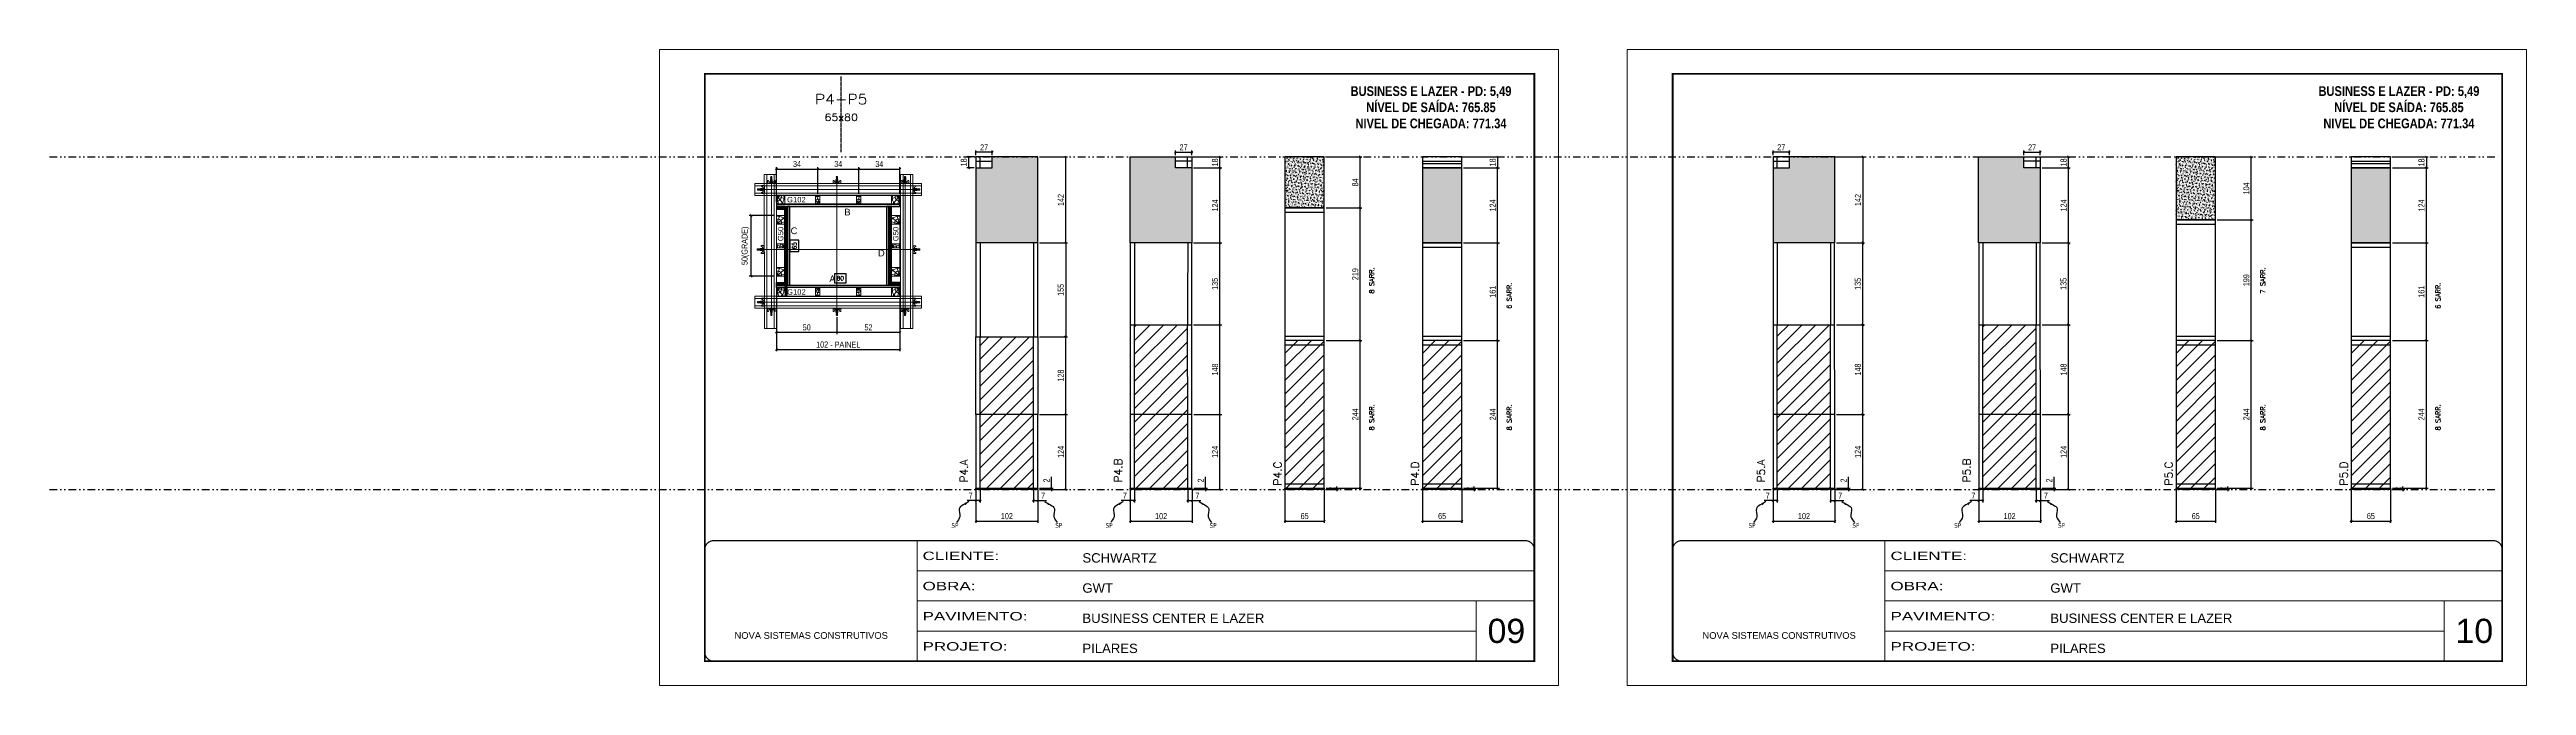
# Model space of a CAD drawing. Extents: x 13379 to 23315, y 867 to 16997.
# Drawn here: x 13379 to 17469, y 13501 to 14551 of the extents above; entities that cross this region are included whole.
import ezdxf
from ezdxf.enums import TextEntityAlignment as Align

# ---------------------------------------------------------------- set-up
doc = ezdxf.new("R2010")
doc.units = 0
for name, pattern in [('CONTINUO', [0]), ('DASHED', [0.75, 0.5, -0.25]), ('DIVIDE2', [0.625, 0.25, -0.125, 0, -0.125, 0, -0.125]), ('HIDDEN', [0.375, 0.25, -0.125])]:
    doc.linetypes.add(name, pattern=pattern)
for name, color, linetype, lineweight in [('CARIMBO', 255, 'Continuous', 9), ('Folhas', 255, 'Continuous', 9), ('Hachura', 251, 'Continuous', 9), ('Madeira', 126, 'Continuous', 18), ('Perfil Metálico', 224, 'Continuous', 18), ('SARRAFO DE PRESSAO', 251, 'DASHED', 9), ('Texto Seção', 7, 'Continuous', 15)]:
    doc.layers.add(name, color=color, linetype=linetype, lineweight=lineweight)
for name, color, linetype in [('CHAPA', 1, 'Continuous'), ('COTA', 241, 'Continuous'), ('MEIO_PONT', 93, 'Continuous'), ('NOMENCLATURA', 7, 'Continuous'), ('Nível', 160, 'Continuous'), ('Painéis', 200, 'Continuous'), ('SARR_2.2x7', 40, 'Continuous'), ('SARRAFO', 251, 'Continuous'), ('Sarrafo de Pressão', 42, 'HIDDEN'), ('texto', 7, 'Continuous'), ('Texto de Titulo', 7, 'Continuous'), ('Texto Qtd Sarr', 242, 'Continuous'), ('TEXTO_GERAL', 7, 'Continuous')]:
    doc.layers.add(name, color=color, linetype=linetype)
doc.styles.add('ARIAL', font='arial.ttf')
doc.styles.add('COTA TECNICA', font='techl___.ttf', dxfattribs={"height": 10})
doc.styles.add('COTA TECNICA 2X', font='techl___.ttf', dxfattribs={"height": 10})
doc.styles.add('COTA TECNICA-50', font='techl___.ttf', dxfattribs={"height": 10})
doc.styles.add('REGUA-120', font='ROMANS.shx', dxfattribs={"height": 15})
doc.styles.add('ROMANC', font='techb___.ttf', dxfattribs={"height": 2.5})
doc.styles.add('ROMANS', font='romans.shx')
doc.styles.add('SANSSERIF', font='sas_____.pfb')
doc.styles.get("Standard").update_dxf_attribs({"font": 'arial.ttf'})
doc.styles.add('Tecnologia', font='')
doc.styles.get('Tecnologia').set_extended_font_data('Forgotten Futurist')
doc.dimstyles.new('COTA PAINEL-50', dxfattribs={"dimtxt": 10, "dimasz": 3, "dimexe": 3, "dimexo": 3, "dimgap": 3, "dimtad": 1, "dimdec": 1, "dimzin": 12, "dimdsep": 46, "dimtxsty": 'COTA TECNICA-50', "dimblk1": 'OBLIQUE', "dimblk2": 'OBLIQUE', "dimsah": 1, "dimcen": 0.9, "dimclrd": 4, "dimclre": 4, "dimclrt": 240, "dimadec": 1, "dimazin": 3, "dimtfac": 1, "dimtdec": 1, "dimtmove": 0, "dimatfit": 3, "dimfxl": 1, "dimtolj": 1, "dimtzin": 12, "dimarcsym": 0})
doc.dimstyles.new('PAINEL', dxfattribs={"dimtxt": 10, "dimasz": 3, "dimexe": 3, "dimexo": 3, "dimgap": 3, "dimtad": 1, "dimdec": 1, "dimzin": 12, "dimdsep": 46, "dimtxsty": 'COTA TECNICA', "dimblk1": 'OBLIQUE', "dimblk2": 'OBLIQUE', "dimsah": 1, "dimcen": 0.9, "dimclrd": 4, "dimclre": 4, "dimclrt": 240, "dimadec": 1, "dimazin": 3, "dimtfac": 1, "dimtdec": 1, "dimtmove": 0, "dimatfit": 3, "dimfxl": 1, "dimtolj": 1, "dimtzin": 12, "dimarcsym": 0})
doc.dimstyles.new('SECAO PILAR', dxfattribs={"dimtxt": 10, "dimasz": 3, "dimexe": 3, "dimexo": 3, "dimgap": 3, "dimtad": 1, "dimdec": 1, "dimlfac": 0.5, "dimzin": 12, "dimdsep": 46, "dimtxsty": 'COTA TECNICA 2X', "dimblk1": 'OBLIQUE', "dimblk2": 'OBLIQUE', "dimsah": 1, "dimcen": 0.9, "dimclrd": 256, "dimclre": 256, "dimclrt": 256, "dimadec": 1, "dimazin": 3, "dimtfac": 1, "dimtdec": 1, "dimtmove": 0, "dimatfit": 3, "dimfxl": 1, "dimtolj": 1, "dimtzin": 12, "dimarcsym": 0})
doc.dimstyles.new('SECÇÃO 2', dxfattribs={"dimtxt": 7, "dimasz": 6, "dimexe": 0.18, "dimexo": 2, "dimgap": -4, "dimtad": 3, "dimdec": 1, "dimlfac": 0.5, "dimzin": 12, "dimdsep": 46, "dimtxsty": 'ROMANS', "dimblk": 'ARCHTICK', "dimcen": 0.09, "dimse1": 1, "dimse2": 1, "dimsd1": 1, "dimsd2": 1, "dimclrd": 180, "dimclre": 5, "dimclrt": 1, "dimadec": 0, "dimazin": 3, "dimtfac": 1, "dimtdec": 1, "dimtofl": 0, "dimtmove": 0, "dimatfit": 3, "dimldrblk": 'ARCHTICK', "dimfxl": 1, "dimtolj": 1, "dimtzin": 0, "dimarcsym": 0})
doc.dimstyles.get("Standard").update_dxf_attribs({"dimtxt": 0.18, "dimasz": 0.18, "dimexe": 0.18, "dimexo": 0.0625, "dimgap": 0.09, "dimtad": 0, "dimtih": 1, "dimtoh": 1, "dimdec": 4, "dimzin": 0, "dimdsep": 46, "dimtxsty": 'Standard', "dimcen": 0.09, "dimadec": 0, "dimazin": 0, "dimtfac": 1, "dimtdec": 4, "dimtofl": 0, "dimtmove": 0, "dimatfit": 3, "dimfxl": 1, "dimtolj": 1, "dimtzin": 0, "dimarcsym": 0})

msp = doc.modelspace()

# ---------------------------------------------------------------- texts
at = {"layer": 'CARIMBO', "style": 'ARIAL'}
for s, p in [('09', (15753.86, 13571.51)), ('10', (17352.36, 13571.51))]:
    msp.add_text(s, height=40, dxfattribs=at).set_placement(p)
at = {"layer": 'NOMENCLATURA', "color": 2, "char_height": 16, "attachment_point": 2, "style": 'ROMANC'}
for insert in [(15660.38, 14517.43), (17258.88, 14517.43)]:
    msp.add_mtext_dynamic_manual_height_columns('\\PBUSINESS E LAZER - PD: 5,49\\PNÍVEL DE SAÍDA: 765.85\\PNIVEL DE CHEGADA: 771.34', width=376.0554, gutter_width=1, heights=[0], dxfattribs=dict(at, insert=insert))
at = {"layer": 'texto', "color": 0, "char_height": 7.5, "attachment_point": 5}
for insert in [(14874.13, 13765.53), (15045.68, 13765.53), (15128.88, 13765.53), (15300.43, 13765.53), (16190.5, 13765.53), (16362.05, 13765.53), (16530.14, 13765.53), (16701.7, 13765.53)]:
    msp.add_mtext('{\\fTahoma|b0|i0|c0|p34;\\C4;SP}', dxfattribs=dict(at, insert=insert))
at = {"layer": 'Texto Seção', "linetype": 'Continuous', "style": 'ROMANS'}
for s, p in [('8 SARR.', (15566.56, 14148.33)), ('6 SARR.', (15793.56, 14123.27)), ('7 SARR.', (17038.15, 14148.33)), ('6 SARR.', (17327.35, 14123.27)), ('8 SARR.', (15566.56, 13922.4)), ('8 SARR.', (15793.56, 13922.4)), ('8 SARR.', (17038.15, 13922.4)), ('8 SARR.', (17327.35, 13922.4))]:
    msp.add_text(s, height=8, rotation=90, dxfattribs=at).set_placement(p)
at = {"layer": 'Texto Seção', "char_height": 13, "width": 285.3299, "rotation": 90, "style": 'REGUA-120'}
for s, insert, attachment_point in [('P4.A', (14895.43, 13836.27), 7), ('P4.B', (15150.19, 13836.27), 7), ('P4.C', (15400.53, 13831.17), 1), ('P4.D', (15627.54, 13831.17), 1), ('P5.A', (16211.81, 13836.27), 7), ('P5.B', (16551.45, 13836.27), 7), ('P5.C', (16872.12, 13831.17), 1), ('P5.D', (17161.33, 13831.17), 1)]:
    msp.add_mtext(s, dxfattribs=dict(at, insert=insert, attachment_point=attachment_point))
at = {"layer": 'TEXTO_GERAL', "color": 0, "linetype": 'Continuous', "style": 'SANSSERIF'}
for p in [(14596.98, 14303.51), (14596.98, 14151.05)]:
    msp.add_text('G102', height=9, dxfattribs=at).set_placement(p, align=Align.MIDDLE_LEFT)
at = {"layer": 'TEXTO_GERAL', "style": 'ARIAL'}
for s, p in [('B', (14696.7, 14282.97)), ('C', (14608.39, 14252.11)), ('D', (14752.73, 14215.33)), ('A', (14671.88, 14172.85))]:
    msp.add_text(s, height=11, dxfattribs=at).set_placement(p, align=Align.MIDDLE_CENTER)
at = {"layer": 'TEXTO_GERAL', "color": 0, "linetype": 'Continuous', "style": 'SANSSERIF'}
for p in [(14586.26, 14234.92), (14776.37, 14234.92)]:
    msp.add_text('G50', height=9, rotation=90, dxfattribs=at).set_placement(p, align=Align.MIDDLE_LEFT)

# ---------------------------------------------------------------- blocks, each defined once
blk = doc.blocks.new('9999999999')
at = {"color": 30, "linetype": 'CONTINUO'}
for p, q in [((98564.6, 34230.2), (98564.6, 34429.4)), ((98564.6, 34379.6), (99584, 34379.6)), ((98564.6, 34329.8), (99488, 34329.8)), ((99584, 34329.8), (99488, 34329.8)), ((99488, 34329.8), (99488, 34230.2)), ((98564.6, 34280), (99488, 34280))]:
    blk.add_line(p, q, dxfattribs=at)
at = {"color": 30, "linetype": 'CONTINUO', "const_width": 2}
blk.add_lwpolyline([(99584, 34230.2), (99584, 34414.4, 0.414214), (99569, 34429.4), (98229, 34429.4, 0.414214), (98214, 34414.4), (98214, 34245.2, 0.414214), (98229, 34230.2), (99584, 34230.2)], format="xyb", dxfattribs=at)
at = {"layer": 'Folhas'}
blk.add_lwpolyline([(98139, 34190.2), (99624, 34190.2), (99624, 35240.2), (98139, 35240.2)], close=True, dxfattribs=at)
at = {"layer": 'Folhas', "color": 30, "const_width": 3}
blk.add_lwpolyline([(98214, 34230.2), (99584, 34230.2), (99584, 35200.2), (98214, 35200.2)], close=True, dxfattribs=at)
at = {"color": 7, "linetype": 'Continuous', "ltscale": 5, "style": 'ARIAL'}
for s, height, p in [('SCHWARTZ', 15.48, (98837.7, 34393.1)), ('GWT', 15.48, (98837.7, 34343.3)), ('BUSINESS CENTER E LAZER', 15.483, (98837.7, 34293.5)), ('NOVA SISTEMAS CONSTRUTIVOS', 11.059, (98263.2, 34267.2)), ('PILARES', 15.48, (98837.7, 34243.7))]:
    blk.add_text(s, height=height, dxfattribs=at).set_placement(p)
at = {"layer": 'Folhas', "color": 7, "style": 'Tecnologia', "width": 1.5}
for s, p in [('CLIENTE:', (98573.7, 34397.2)), ('OBRA:', (98573.7, 34347.3)), ('PAVIMENTO:', (98573.7, 34297.5)), ('PROJETO:', (98573.7, 34247.7))]:
    blk.add_text(s, height=14, dxfattribs=at).set_placement(p)
blk = doc.blocks.new('*D157')
at = {"layer": 'COTA', "color": 180, "lineweight": -2, "transparency": 16777216}
for p, q in [((14616.6, 14236.7), (14601.6, 14236.7)), ((14601.6, 14236.7), (14601.6, 14217.7)), ((14616.6, 14217.7), (14616.6, 14236.7)), ((14601.6, 14217.7), (14616.6, 14217.7))]:
    blk.add_line(p, q, dxfattribs=at)
at = {"layer": 'Defpoints', "color": 0, "transparency": 16777216}
for p in [(14618.7, 14292.2), (14618.7, 14162.2), (14620.6, 14162.2)]:
    blk.add_point(p, dxfattribs=at)
at = {"layer": 'COTA', "color": 1, "transparency": 16777216, "insert": (14609.1, 14227.2), "char_height": 7, "attachment_point": 5, "rotation": 90, "style": 'ROMANS'}
blk.add_mtext('\\A1;65', dxfattribs=at)
blk = doc.blocks.new('_ArchTick')
at = {"color": 0, "linetype": 'ByBlock', "const_width": 0.15}
blk.add_lwpolyline([(-0.5, -0.5), (0.5, 0.5)], dxfattribs=at)
blk = doc.blocks.new('*D158')
at = {"layer": 'COTA', "color": 180, "lineweight": -2, "transparency": 16777216}
for p, q in [((14694.6, 14181.2), (14675.3, 14181.2)), ((14675.3, 14181.2), (14675.3, 14166.2)), ((14675.3, 14166.2), (14694.6, 14166.2)), ((14694.6, 14166.2), (14694.6, 14181.2))]:
    blk.add_line(p, q, dxfattribs=at)
at = {"layer": 'Defpoints', "color": 0, "transparency": 16777216}
for p in [(14601.4, 14162.2), (14761.4, 14162.2), (14761.4, 14162.2)]:
    blk.add_point(p, dxfattribs=at)
at = {"layer": 'COTA', "color": 1, "transparency": 16777216, "insert": (14684.9, 14173.7), "char_height": 7, "attachment_point": 5, "style": 'ROMANS'}
blk.add_mtext('\\A1;80', dxfattribs=at)
blk = doc.blocks.new('_Oblique')
at = {"color": 0, "linetype": 'ByBlock', "lineweight": -2}
blk.add_line((-0.5, -0.5), (0.5, 0.5), dxfattribs=at)
blk = doc.blocks.new('*D159')
at = {"layer": 'COTA', "lineweight": -2, "transparency": 16777216}
for p, q in [((14579.4, 14141.2), (14579.4, 14053.1)), ((14783.4, 14141.3), (14783.4, 14053.1)), ((14579.4, 14056.1), (14783.4, 14056.1))]:
    blk.add_line(p, q, dxfattribs=at)
at = {"layer": 'Defpoints', "color": 0, "transparency": 16777216}
for p in [(14579.4, 14144.2), (14783.4, 14144.3), (14783.4, 14056.1)]:
    blk.add_point(p, dxfattribs=at)
at = {"layer": 'COTA', "lineweight": -2, "transparency": 16777216, "xscale": 3, "yscale": 3, "zscale": 3, "rotation": 180}
blk.add_blockref('_Oblique', (14579.4, 14056.1), dxfattribs=at)
at = {"layer": 'COTA', "lineweight": -2, "transparency": 16777216, "xscale": 3, "yscale": 3, "zscale": 3}
blk.add_blockref('_Oblique', (14783.4, 14056.1), dxfattribs=at)
at = {"layer": 'COTA', "transparency": 16777216, "insert": (14681.4, 14064.2), "char_height": 10, "attachment_point": 5, "style": 'COTA TECNICA 2X'}
blk.add_mtext('\\A1;102 - PAINEL', dxfattribs=at)
blk = doc.blocks.new('*D160')
at = {"layer": 'COTA', "lineweight": -2, "transparency": 16777216}
for p, q in [((14576.4, 14277.2), (14534.6, 14277.2)), ((14537.6, 14177.3), (14537.6, 14277.2)), ((14576.4, 14177.3), (14534.6, 14177.3))]:
    blk.add_line(p, q, dxfattribs=at)
at = {"layer": 'Defpoints', "color": 0, "transparency": 16777216}
for p in [(14537.6, 14277.2), (14579.4, 14277.2), (14579.4, 14177.3)]:
    blk.add_point(p, dxfattribs=at)
at = {"layer": 'COTA', "lineweight": -2, "transparency": 16777216, "xscale": 3, "yscale": 3, "zscale": 3}
for p, rotation in [((14537.6, 14277.2), 90), ((14537.6, 14177.3), 270)]:
    blk.add_blockref('_Oblique', p, dxfattribs=dict(at, rotation=rotation))
at = {"layer": 'COTA', "transparency": 16777216, "insert": (14528.3, 14227.3), "char_height": 10, "attachment_point": 5, "rotation": 90, "style": 'COTA TECNICA 2X'}
blk.add_mtext('\\A1;50(GRADE)', dxfattribs=at)
blk = doc.blocks.new('*D161')
at = {"layer": 'COTA', "lineweight": -2, "transparency": 16777216}
for p, q in [((14579.4, 14141.2), (14579.4, 14081.5)), ((14579.4, 14084.5), (14679.3, 14084.5)), ((14679.3, 14109.4), (14679.3, 14081.5))]:
    blk.add_line(p, q, dxfattribs=at)
at = {"layer": 'Defpoints', "color": 0, "transparency": 16777216}
for p in [(14579.4, 14144.2), (14679.3, 14112.4), (14679.3, 14084.5)]:
    blk.add_point(p, dxfattribs=at)
at = {"layer": 'COTA', "lineweight": -2, "transparency": 16777216, "xscale": 3, "yscale": 3, "zscale": 3, "rotation": 180}
blk.add_blockref('_Oblique', (14579.4, 14084.5), dxfattribs=at)
at = {"layer": 'COTA', "lineweight": -2, "transparency": 16777216, "xscale": 3, "yscale": 3, "zscale": 3}
blk.add_blockref('_Oblique', (14679.3, 14084.5), dxfattribs=at)
at = {"layer": 'COTA', "transparency": 16777216, "insert": (14629.4, 14092.6), "char_height": 10, "attachment_point": 5, "style": 'COTA TECNICA 2X'}
blk.add_mtext('\\A1;50', dxfattribs=at)
blk = doc.blocks.new('*D162')
at = {"layer": 'COTA', "lineweight": -2, "transparency": 16777216}
for p, q in [((14783.4, 14141.2), (14783.4, 14081.5)), ((14679.3, 14109.4), (14679.3, 14081.5)), ((14679.3, 14084.5), (14783.4, 14084.5))]:
    blk.add_line(p, q, dxfattribs=at)
at = {"layer": 'Defpoints', "color": 0, "transparency": 16777216}
for p in [(14679.3, 14112.4), (14783.4, 14144.2), (14783.4, 14084.5)]:
    blk.add_point(p, dxfattribs=at)
at = {"layer": 'COTA', "lineweight": -2, "transparency": 16777216, "xscale": 3, "yscale": 3, "zscale": 3, "rotation": 180}
blk.add_blockref('_Oblique', (14679.3, 14084.5), dxfattribs=at)
at = {"layer": 'COTA', "lineweight": -2, "transparency": 16777216, "xscale": 3, "yscale": 3, "zscale": 3}
blk.add_blockref('_Oblique', (14783.4, 14084.5), dxfattribs=at)
at = {"layer": 'COTA', "transparency": 16777216, "insert": (14731.4, 14092.6), "char_height": 10, "attachment_point": 5, "style": 'COTA TECNICA 2X'}
blk.add_mtext('\\A1;52', dxfattribs=at)
blk = doc.blocks.new('titulo1')
at = {"layer": 'Defpoints', "color": 252, "linetype": 'HIDDEN', "ltscale": 2}
blk.add_line((0, 0), (0, 125), dxfattribs=at)
at = {"layer": 'Defpoints', "style": 'ROMANS', "oblique": 15}
blk.add_attdef('FOLHA', text='', height=10, dxfattribs=at).set_placement((0, 15.6), align=Align.MIDDLE_CENTER)
at = {"layer": 'Texto Qtd Sarr', "color": 3, "style": 'ROMANS', "oblique": 15}
for tag, height, p in [('TITULO', 17, (0, 71.4)), ('SEÇÃO', 12, (0, 41.5))]:
    blk.add_attdef(tag, text='', height=height, dxfattribs=at).set_placement(p, align=Align.MIDDLE_CENTER)
blk = doc.blocks.new('PONTALETE')
at = {"layer": 'Madeira'}
for q in [(2.7, 7), (7, 5.8), (7, 1.7)]:
    blk.add_line((0, 0), q, dxfattribs=at)
blk.add_lwpolyline([(0, 0), (7, 0), (7, 7), (0, 7)], close=True, dxfattribs=at)
for centre, radius, start, end in [((2, 0.1), 6.23, 37.2818, 109.0913), ((1.1, 0.9), 3.19, 343.603, 109.9847), ((-0.2, -0.8), 3.09, 14.6322, 86.0383)]:
    blk.add_arc(centre, radius, start, end, dxfattribs=at)
blk = doc.blocks.new('*D163')
at = {"layer": 'COTA', "lineweight": -2, "transparency": 16777216}
for p, q in [((14579.4, 14299.2), (14579.4, 14357.1)), ((14579.4, 14354.1), (14647.5, 14354.1)), ((14647.5, 14313.2), (14647.5, 14357.1))]:
    blk.add_line(p, q, dxfattribs=at)
at = {"layer": 'Defpoints', "color": 0, "transparency": 16777216}
for p in [(14647.5, 14354.1), (14579.4, 14296.2), (14647.5, 14310.2)]:
    blk.add_point(p, dxfattribs=at)
at = {"layer": 'COTA', "lineweight": -2, "transparency": 16777216, "xscale": 3, "yscale": 3, "zscale": 3, "rotation": 180}
blk.add_blockref('_Oblique', (14579.4, 14354.1), dxfattribs=at)
at = {"layer": 'COTA', "lineweight": -2, "transparency": 16777216, "xscale": 3, "yscale": 3, "zscale": 3}
blk.add_blockref('_Oblique', (14647.5, 14354.1), dxfattribs=at)
at = {"layer": 'COTA', "transparency": 16777216, "insert": (14613.4, 14362.4), "char_height": 10, "attachment_point": 5, "style": 'COTA TECNICA 2X'}
blk.add_mtext('\\A1;34', dxfattribs=at)
blk = doc.blocks.new('MEIO PONTALETE')
at = {"layer": 'Madeira'}
for q in [(2.7, 7), (3.5, 2.9), (3.5, 0.9)]:
    blk.add_line((0, 0), q, dxfattribs=at)
blk.add_lwpolyline([(0, 0), (3.5, 0), (3.5, 7), (0, 7)], close=True, dxfattribs=at)
for centre, radius, start, end in [((2, 0.1), 6.23, 76.4499, 109.0913), ((1.1, 0.9), 3.19, 40.9063, 109.9847), ((-0.2, -0.8), 3.09, 14.6322, 86.0383)]:
    blk.add_arc(centre, radius, start, end, dxfattribs=at)
blk = doc.blocks.new('*D165')
at = {"layer": 'COTA', "lineweight": -2, "transparency": 16777216}
for p, q in [((14647.5, 14313.2), (14647.5, 14357.1)), ((14647.5, 14354.1), (14715.4, 14354.1)), ((14715.4, 14313.2), (14715.4, 14357.1))]:
    blk.add_line(p, q, dxfattribs=at)
at = {"layer": 'Defpoints', "color": 0, "transparency": 16777216}
for p in [(14715.4, 14354.1), (14647.5, 14310.2), (14715.4, 14310.2)]:
    blk.add_point(p, dxfattribs=at)
at = {"layer": 'COTA', "lineweight": -2, "transparency": 16777216, "xscale": 3, "yscale": 3, "zscale": 3, "rotation": 180}
blk.add_blockref('_Oblique', (14647.5, 14354.1), dxfattribs=at)
at = {"layer": 'COTA', "lineweight": -2, "transparency": 16777216, "xscale": 3, "yscale": 3, "zscale": 3}
blk.add_blockref('_Oblique', (14715.4, 14354.1), dxfattribs=at)
at = {"layer": 'COTA', "transparency": 16777216, "insert": (14681.4, 14362.4), "char_height": 10, "attachment_point": 5, "style": 'COTA TECNICA 2X'}
blk.add_mtext('\\A1;34', dxfattribs=at)
blk = doc.blocks.new('C')
at = {"layer": 'Hachura', "color": 0}
for p, q in [((0, 3.2), (0, -3.2)), ((0.4, 3.2), (0, 3.2)), ((0.5, 3.2), (0, 3.2)), ((0.5, 3), (0, 3)), ((0.5, 2.9), (0, 2.9)), ((0, 2.7), (0, -1.2)), ((0.5, 2.6), (0, 2.6)), ((0.5, 2.2), (0, 2.2)), ((0.5, 1.5), (0, 1.5)), ((0.4, 0.5), (0.2, 0.5)), ((0.4, -3.2), (0.4, 3.2)), ((0.4, 3.2), (2.6, 3.2)), ((1.7, 1), (0.4, 1)), ((1.5, 0.1), (0.4, 0.1)), ((1.4, 1.9), (1.4, 1)), ((2.6, 2.4), (1.5, 2.1)), ((1.7, -1), (1.7, 1)), ((1.7, 1), (1.7, 0.8)), ((1.7, 1), (1.7, 0.8)), ((1.7, 0.8), (3.4, 0.8)), ((3.4, 0.4), (1.7, 0.4)), ((2.6, 3.2), (2.6, 2.4)), ((3.3, 0.8), (3.3, -0.8)), ((3.4, 0.8), (3.4, -0.8)), ((3.7, 0.4), (3.4, 0.4)), ((3.8, -0.5), (3.4, 0.4)), ((3.4, 0.1), (3.7, -0.6)), ((3.7, 0.5), (4.3, -0.6)), ((3.7, 0.4), (4.2, -0.5)), ((4.4, -0.6), (3.8, 0.5)), ((4.2, 0.4), (3.9, 0.4)), ((4.4, -0.5), (3.9, 0.4)), ((4.2, 0.4), (4.3, 0.4)), ((4.3, 0.5), (4.8, -0.6)), ((4.3, 0.4), (4.7, -0.5)), ((5, -0.6), (4.4, 0.5)), ((4.5, 0.4), (4.8, 0.4)), ((5, -0.5), (4.5, 0.4)), ((4.8, 0.4), (5.3, -0.5)), ((4.9, 0.5), (5.4, -0.6)), ((5.5, -0.6), (5, 0.5)), ((5.6, -0.5), (5.1, 0.4)), ((5.4, 0.4), (5.1, 0.4)), ((5.6, -0.5), (5.1, 0.4)), ((5.4, 0.4), (5.7, -0.2)), ((5.5, 0.5), (5.7, -0.1)), ((5.7, 0.2), (5.6, 0.5)), ((5.7, 0.3), (5.7, 0.4)), ((5.7, 0.4), (5.7, 0.4)), ((5.7, 0.4), (5.9, 0.3)), ((5.7, 0.4), (5.7, -0.5)), ((5.9, -0.4), (5.9, 0.3)), ((0.4, 0), (0, 0)), ((0.5, -1.5), (0, -1.5)), ((0.5, -2.2), (0, -2.2)), ((0.5, -2.6), (0, -2.6)), ((0.5, -2.9), (0, -2.9)), ((0.5, -3), (0, -3)), ((0, -3.2), (2.6, -3.2)), ((0.5, -3.2), (0, -3.2)), ((0.1, -0.5), (0.3, -0.5)), ((0.3, -0.5), (0.4, -0.5)), ((0.4, 0), (0.4, -1)), ((0.4, -0.2), (1.5, -0.2)), ((0.4, -0.6), (0.4, -0.3)), ((0.4, -3.2), (0.4, -0.6)), ((0.4, -1), (1.7, -1)), ((1.4, -1.9), (1.4, -1)), ((2.6, -2.4), (1.5, -2.1)), ((3.4, -0.3), (1.7, -0.3)), ((3.4, -0.8), (1.7, -0.8)), ((2.6, -3.2), (2.6, -2.4)), ((3.4, -0.1), (3.6, -0.5)), ((3.4, -0.5), (3.6, -0.5)), ((3.8, -0.5), (4.2, -0.5)), ((4.4, -0.5), (4.7, -0.5)), ((4.6, -0.5), (4.7, -0.5)), ((5, -0.5), (5.3, -0.5)), ((5.6, -0.5), (5.7, -0.5)), ((5.7, -0.5), (5.9, -0.4)), ((5.7, -0.5), (5.7, -0.5))]:
    blk.add_line(p, q, dxfattribs=at)
for centre, radius, start, end in [((1.5, 1.9), 0.161, 104.7436, 180), ((1.4, 0), 0.129, 272.695, 87.305), ((3.8, 0.4), 0.143, 25.5688, 154.4312), ((4.4, 0.4), 0.143, 25.5688, 154.4312), ((5, 0.4), 0.143, 25.5688, 154.4312), ((5.5, 0.4), 0.143, 25.5688, 154.4312), ((0.2, -0.4), 0.174, 221.744, 317.8592), ((1.5, -1.9), 0.161, 180, 255.2564), ((3.7, -0.4), 0.174, 222.1408, 318.256), ((4.3, -0.4), 0.174, 222.1408, 318.256), ((4.9, -0.4), 0.174, 222.1408, 318.256), ((5.4, -0.4), 0.174, 222.1408, 318.256), ((5.6, -0.4), 0.174, 317.8592, 318.256)]:
    blk.add_arc(centre, radius, start, end, dxfattribs=at)
blk = doc.blocks.new('*D164')
at = {"layer": 'COTA', "lineweight": -2, "transparency": 16777216}
for p, q in [((14715.3, 14313.2), (14715.3, 14357.1)), ((14715.3, 14354.1), (14783.4, 14354.1)), ((14783.4, 14313.2), (14783.4, 14357.1))]:
    blk.add_line(p, q, dxfattribs=at)
at = {"layer": 'Defpoints', "color": 0, "transparency": 16777216}
for p in [(14783.4, 14354.1), (14715.3, 14310.2), (14783.4, 14310.2)]:
    blk.add_point(p, dxfattribs=at)
at = {"layer": 'COTA', "lineweight": -2, "transparency": 16777216, "xscale": 3, "yscale": 3, "zscale": 3, "rotation": 180}
blk.add_blockref('_Oblique', (14715.3, 14354.1), dxfattribs=at)
at = {"layer": 'COTA', "lineweight": -2, "transparency": 16777216, "xscale": 3, "yscale": 3, "zscale": 3}
blk.add_blockref('_Oblique', (14783.4, 14354.1), dxfattribs=at)
at = {"layer": 'COTA', "transparency": 16777216, "insert": (14749.3, 14362.4), "char_height": 10, "attachment_point": 5, "style": 'COTA TECNICA 2X'}
blk.add_mtext('\\A1;34', dxfattribs=at)
blk = doc.blocks.new('*D166')
at = {"layer": 'COTA', "color": 4, "lineweight": -2, "transparency": 16777216}
for p, q in [((14908.9, 13824), (14908.9, 13769.8)), ((15010.9, 13824), (15010.9, 13769.8)), ((14908.9, 13772.8), (15010.9, 13772.8))]:
    blk.add_line(p, q, dxfattribs=at)
at = {"layer": 'Defpoints', "color": 0, "transparency": 16777216}
for p in [(14908.9, 13827), (15010.9, 13827), (15010.9, 13772.8)]:
    blk.add_point(p, dxfattribs=at)
at = {"layer": 'COTA', "color": 4, "lineweight": -2, "transparency": 16777216, "xscale": 3, "yscale": 3, "zscale": 3, "rotation": 180}
blk.add_blockref('_Oblique', (14908.9, 13772.8), dxfattribs=at)
at = {"layer": 'COTA', "color": 4, "lineweight": -2, "transparency": 16777216, "xscale": 3, "yscale": 3, "zscale": 3}
blk.add_blockref('_Oblique', (15010.9, 13772.8), dxfattribs=at)
at = {"layer": 'COTA', "color": 240, "transparency": 16777216, "insert": (14959.9, 13780.9), "char_height": 10, "attachment_point": 5, "style": 'COTA TECNICA'}
blk.add_mtext('\\A1;102', dxfattribs=at)
blk = doc.blocks.new('*D167')
at = {"layer": 'COTA', "color": 4, "lineweight": -2, "transparency": 16777216}
for p, q in [((15013.9, 13949), (15060.1, 13949)), ((15057.1, 13825), (15057.1, 13949)), ((15013.9, 13825), (15060.1, 13825))]:
    blk.add_line(p, q, dxfattribs=at)
at = {"layer": 'Defpoints', "color": 0, "transparency": 16777216}
for p in [(15010.9, 13949), (15057.1, 13949), (15010.9, 13825)]:
    blk.add_point(p, dxfattribs=at)
at = {"layer": 'COTA', "color": 4, "lineweight": -2, "transparency": 16777216, "xscale": 3, "yscale": 3, "zscale": 3}
for p, rotation in [((15057.1, 13949), 90), ((15057.1, 13825), 270)]:
    blk.add_blockref('_Oblique', p, dxfattribs=dict(at, rotation=rotation))
at = {"layer": 'COTA', "color": 240, "transparency": 16777216, "insert": (15049.1, 13887), "char_height": 10, "attachment_point": 5, "rotation": 90, "style": 'COTA TECNICA-50'}
blk.add_mtext('\\A1;124', dxfattribs=at)
blk = doc.blocks.new('*D168')
at = {"layer": 'COTA', "color": 4, "lineweight": -2, "transparency": 16777216}
for p, q in [((15013.9, 13827), (15036.4, 13827)), ((15033.4, 13827), (15033.4, 13845.8)), ((15033.4, 13825), (15033.4, 13827)), ((15013.9, 13825), (15036.4, 13825)), ((15033.4, 13825), (15033.4, 13822))]:
    blk.add_line(p, q, dxfattribs=at)
at = {"layer": 'Defpoints', "color": 0, "transparency": 16777216}
for p in [(15010.9, 13827), (15010.9, 13825), (15033.4, 13825)]:
    blk.add_point(p, dxfattribs=at)
at = {"layer": 'COTA', "color": 4, "lineweight": -2, "transparency": 16777216, "xscale": 3, "yscale": 3, "zscale": 3}
for p, rotation in [((15033.4, 13827), 270), ((15033.4, 13825), 90)]:
    blk.add_blockref('_Oblique', p, dxfattribs=dict(at, rotation=rotation))
at = {"layer": 'COTA', "color": 240, "transparency": 16777216, "insert": (15025.4, 13839.8), "char_height": 10, "attachment_point": 5, "rotation": 90, "style": 'COTA TECNICA-50'}
blk.add_mtext('\\A1;2', dxfattribs=at)
blk = doc.blocks.new('*D169')
at = {"layer": 'COTA', "color": 4, "lineweight": -2, "transparency": 16777216}
for p, q in [((14908.9, 13806.5), (14894.2, 13806.5)), ((14908.9, 13822), (14908.9, 13803.5)), ((14915.9, 13806.5), (14908.9, 13806.5)), ((14915.9, 13824), (14915.9, 13803.5))]:
    blk.add_line(p, q, dxfattribs=at)
at = {"layer": 'Defpoints', "color": 0, "transparency": 16777216}
for p in [(14915.9, 13827), (14908.9, 13825), (14908.9, 13806.5)]:
    blk.add_point(p, dxfattribs=at)
at = {"layer": 'COTA', "color": 4, "lineweight": -2, "transparency": 16777216, "xscale": 3, "yscale": 3, "zscale": 3, "rotation": 180}
blk.add_blockref('_Oblique', (14908.9, 13806.5), dxfattribs=at)
at = {"layer": 'COTA', "color": 4, "lineweight": -2, "transparency": 16777216, "xscale": 3, "yscale": 3, "zscale": 3}
blk.add_blockref('_Oblique', (14915.9, 13806.5), dxfattribs=at)
at = {"layer": 'COTA', "color": 240, "transparency": 16777216, "insert": (14900, 13814.6), "char_height": 10, "attachment_point": 5, "style": 'COTA TECNICA-50'}
blk.add_mtext('\\A1;7', dxfattribs=at)
blk = doc.blocks.new('*D170')
at = {"layer": 'COTA', "color": 4, "lineweight": -2, "transparency": 16777216}
for p, q in [((15003.9, 13824), (15003.9, 13803.5)), ((15003.9, 13806.5), (15010.9, 13806.5)), ((15010.9, 13822), (15010.9, 13803.5)), ((15010.9, 13806.5), (15025.6, 13806.5))]:
    blk.add_line(p, q, dxfattribs=at)
at = {"layer": 'Defpoints', "color": 0, "transparency": 16777216}
for p in [(15003.9, 13827), (15010.9, 13825), (15010.9, 13806.5)]:
    blk.add_point(p, dxfattribs=at)
at = {"layer": 'COTA', "color": 4, "lineweight": -2, "transparency": 16777216, "xscale": 3, "yscale": 3, "zscale": 3, "rotation": 180}
blk.add_blockref('_Oblique', (15003.9, 13806.5), dxfattribs=at)
at = {"layer": 'COTA', "color": 4, "lineweight": -2, "transparency": 16777216, "xscale": 3, "yscale": 3, "zscale": 3}
blk.add_blockref('_Oblique', (15010.9, 13806.5), dxfattribs=at)
at = {"layer": 'COTA', "color": 240, "transparency": 16777216, "insert": (15019.8, 13814.6), "char_height": 10, "attachment_point": 5, "style": 'COTA TECNICA-50'}
blk.add_mtext('\\A1;7', dxfattribs=at)
blk = doc.blocks.new('*D171')
at = {"layer": 'COTA', "color": 4, "lineweight": -2, "transparency": 16777216}
for p, q in [((15163.7, 13824), (15163.7, 13769.8)), ((15265.7, 13824), (15265.7, 13769.8)), ((15163.7, 13772.8), (15265.7, 13772.8))]:
    blk.add_line(p, q, dxfattribs=at)
at = {"layer": 'Defpoints', "color": 0, "transparency": 16777216}
for p in [(15163.7, 13827), (15265.7, 13827), (15265.7, 13772.8)]:
    blk.add_point(p, dxfattribs=at)
at = {"layer": 'COTA', "color": 4, "lineweight": -2, "transparency": 16777216, "xscale": 3, "yscale": 3, "zscale": 3, "rotation": 180}
blk.add_blockref('_Oblique', (15163.7, 13772.8), dxfattribs=at)
at = {"layer": 'COTA', "color": 4, "lineweight": -2, "transparency": 16777216, "xscale": 3, "yscale": 3, "zscale": 3}
blk.add_blockref('_Oblique', (15265.7, 13772.8), dxfattribs=at)
at = {"layer": 'COTA', "color": 240, "transparency": 16777216, "insert": (15214.7, 13780.9), "char_height": 10, "attachment_point": 5, "style": 'COTA TECNICA'}
blk.add_mtext('\\A1;102', dxfattribs=at)
blk = doc.blocks.new('*D172')
at = {"layer": 'COTA', "color": 4, "lineweight": -2, "transparency": 16777216}
for p, q in [((15268.7, 13949), (15314.9, 13949)), ((15311.9, 13825), (15311.9, 13949)), ((15268.7, 13825), (15314.9, 13825))]:
    blk.add_line(p, q, dxfattribs=at)
at = {"layer": 'Defpoints', "color": 0, "transparency": 16777216}
for p in [(15265.7, 13949), (15311.9, 13949), (15265.7, 13825)]:
    blk.add_point(p, dxfattribs=at)
at = {"layer": 'COTA', "color": 4, "lineweight": -2, "transparency": 16777216, "xscale": 3, "yscale": 3, "zscale": 3}
for p, rotation in [((15311.9, 13949), 90), ((15311.9, 13825), 270)]:
    blk.add_blockref('_Oblique', p, dxfattribs=dict(at, rotation=rotation))
at = {"layer": 'COTA', "color": 240, "transparency": 16777216, "insert": (15303.8, 13887), "char_height": 10, "attachment_point": 5, "rotation": 90, "style": 'COTA TECNICA-50'}
blk.add_mtext('\\A1;124', dxfattribs=at)
blk = doc.blocks.new('*D173')
at = {"layer": 'COTA', "color": 4, "lineweight": -2, "transparency": 16777216}
for p, q in [((15268.7, 13827), (15291.2, 13827)), ((15288.2, 13827), (15288.2, 13845.8)), ((15288.2, 13825), (15288.2, 13827)), ((15268.7, 13825), (15291.2, 13825)), ((15288.2, 13825), (15288.2, 13822))]:
    blk.add_line(p, q, dxfattribs=at)
at = {"layer": 'Defpoints', "color": 0, "transparency": 16777216}
for p in [(15265.7, 13827), (15265.7, 13825), (15288.2, 13825)]:
    blk.add_point(p, dxfattribs=at)
at = {"layer": 'COTA', "color": 4, "lineweight": -2, "transparency": 16777216, "xscale": 3, "yscale": 3, "zscale": 3}
for p, rotation in [((15288.2, 13827), 270), ((15288.2, 13825), 90)]:
    blk.add_blockref('_Oblique', p, dxfattribs=dict(at, rotation=rotation))
at = {"layer": 'COTA', "color": 240, "transparency": 16777216, "insert": (15280.2, 13839.8), "char_height": 10, "attachment_point": 5, "rotation": 90, "style": 'COTA TECNICA-50'}
blk.add_mtext('\\A1;2', dxfattribs=at)
blk = doc.blocks.new('*D174')
at = {"layer": 'COTA', "color": 4, "lineweight": -2, "transparency": 16777216}
for p, q in [((15163.7, 13806.5), (15148.9, 13806.5)), ((15163.7, 13822), (15163.7, 13803.5)), ((15170.7, 13806.5), (15163.7, 13806.5)), ((15170.7, 13824), (15170.7, 13803.5))]:
    blk.add_line(p, q, dxfattribs=at)
at = {"layer": 'Defpoints', "color": 0, "transparency": 16777216}
for p in [(15170.7, 13827), (15163.7, 13825), (15163.7, 13806.5)]:
    blk.add_point(p, dxfattribs=at)
at = {"layer": 'COTA', "color": 4, "lineweight": -2, "transparency": 16777216, "xscale": 3, "yscale": 3, "zscale": 3, "rotation": 180}
blk.add_blockref('_Oblique', (15163.7, 13806.5), dxfattribs=at)
at = {"layer": 'COTA', "color": 4, "lineweight": -2, "transparency": 16777216, "xscale": 3, "yscale": 3, "zscale": 3}
blk.add_blockref('_Oblique', (15170.7, 13806.5), dxfattribs=at)
at = {"layer": 'COTA', "color": 240, "transparency": 16777216, "insert": (15154.8, 13814.6), "char_height": 10, "attachment_point": 5, "style": 'COTA TECNICA-50'}
blk.add_mtext('\\A1;7', dxfattribs=at)
blk = doc.blocks.new('*D175')
at = {"layer": 'COTA', "color": 4, "lineweight": -2, "transparency": 16777216}
for p, q in [((15258.7, 13824), (15258.7, 13803.5)), ((15258.7, 13806.5), (15265.7, 13806.5)), ((15265.7, 13822), (15265.7, 13803.5)), ((15265.7, 13806.5), (15280.4, 13806.5))]:
    blk.add_line(p, q, dxfattribs=at)
at = {"layer": 'Defpoints', "color": 0, "transparency": 16777216}
for p in [(15258.7, 13827), (15265.7, 13825), (15265.7, 13806.5)]:
    blk.add_point(p, dxfattribs=at)
at = {"layer": 'COTA', "color": 4, "lineweight": -2, "transparency": 16777216, "xscale": 3, "yscale": 3, "zscale": 3, "rotation": 180}
blk.add_blockref('_Oblique', (15258.7, 13806.5), dxfattribs=at)
at = {"layer": 'COTA', "color": 4, "lineweight": -2, "transparency": 16777216, "xscale": 3, "yscale": 3, "zscale": 3}
blk.add_blockref('_Oblique', (15265.7, 13806.5), dxfattribs=at)
at = {"layer": 'COTA', "color": 240, "transparency": 16777216, "insert": (15274.5, 13814.6), "char_height": 10, "attachment_point": 5, "style": 'COTA TECNICA-50'}
blk.add_mtext('\\A1;7', dxfattribs=at)
blk = doc.blocks.new('*D176')
at = {"layer": 'COTA', "color": 4, "lineweight": -2, "transparency": 16777216}
for p, q in [((15487.2, 14374), (15546.4, 14374)), ((15543.4, 14290), (15543.4, 14374)), ((15487.2, 14290), (15546.4, 14290))]:
    blk.add_line(p, q, dxfattribs=at)
at = {"layer": 'Defpoints', "color": 0, "transparency": 16777216}
for p in [(15484.2, 14374), (15543.4, 14374), (15484.2, 14290)]:
    blk.add_point(p, dxfattribs=at)
at = {"layer": 'COTA', "color": 4, "lineweight": -2, "transparency": 16777216, "xscale": 3, "yscale": 3, "zscale": 3}
for p, rotation in [((15543.4, 14374), 90), ((15543.4, 14290), 270)]:
    blk.add_blockref('_Oblique', p, dxfattribs=dict(at, rotation=rotation))
at = {"layer": 'COTA', "color": 240, "transparency": 16777216, "insert": (15535.3, 14332), "char_height": 10, "attachment_point": 5, "rotation": 90, "style": 'COTA TECNICA'}
blk.add_mtext('\\A1;84', dxfattribs=at)
blk = doc.blocks.new('*D177')
at = {"layer": 'COTA', "color": 4, "lineweight": -2, "transparency": 16777216}
for p, q in [((15419.2, 13824), (15419.2, 13769.8)), ((15484.2, 13824), (15484.2, 13769.8)), ((15419.2, 13772.8), (15484.2, 13772.8))]:
    blk.add_line(p, q, dxfattribs=at)
at = {"layer": 'Defpoints', "color": 0, "transparency": 16777216}
for p in [(15419.2, 13827), (15484.2, 13827), (15484.2, 13772.8)]:
    blk.add_point(p, dxfattribs=at)
at = {"layer": 'COTA', "color": 4, "lineweight": -2, "transparency": 16777216, "xscale": 3, "yscale": 3, "zscale": 3, "rotation": 180}
blk.add_blockref('_Oblique', (15419.2, 13772.8), dxfattribs=at)
at = {"layer": 'COTA', "color": 4, "lineweight": -2, "transparency": 16777216, "xscale": 3, "yscale": 3, "zscale": 3}
blk.add_blockref('_Oblique', (15484.2, 13772.8), dxfattribs=at)
at = {"layer": 'COTA', "color": 240, "transparency": 16777216, "insert": (15451.7, 13781), "char_height": 10, "attachment_point": 5, "style": 'COTA TECNICA'}
blk.add_mtext('\\A1;65', dxfattribs=at)
blk = doc.blocks.new('*D178')
at = {"layer": 'COTA', "color": 4, "lineweight": -2, "transparency": 16777216}
for p, q in [((15487.2, 14071), (15546.4, 14071)), ((15543.4, 13827), (15543.4, 14071)), ((15487.2, 13827), (15546.4, 13827))]:
    blk.add_line(p, q, dxfattribs=at)
at = {"layer": 'Defpoints', "color": 0, "transparency": 16777216}
for p in [(15484.2, 14071), (15543.4, 14071), (15484.2, 13827)]:
    blk.add_point(p, dxfattribs=at)
at = {"layer": 'COTA', "color": 4, "lineweight": -2, "transparency": 16777216, "xscale": 3, "yscale": 3, "zscale": 3}
for p, rotation in [((15543.4, 14071), 90), ((15543.4, 13827), 270)]:
    blk.add_blockref('_Oblique', p, dxfattribs=dict(at, rotation=rotation))
at = {"layer": 'COTA', "color": 240, "transparency": 16777216, "insert": (15535.3, 13949), "char_height": 10, "attachment_point": 5, "rotation": 90, "style": 'COTA TECNICA'}
blk.add_mtext('\\A1;244', dxfattribs=at)
blk = doc.blocks.new('*D179')
at = {"layer": 'COTA', "color": 4, "lineweight": -2, "transparency": 16777216}
for p, q in [((15487.2, 14290), (15546.4, 14290)), ((15543.4, 14071), (15543.4, 14290)), ((15487.2, 14071), (15546.4, 14071))]:
    blk.add_line(p, q, dxfattribs=at)
at = {"layer": 'Defpoints', "color": 0, "transparency": 16777216}
for p in [(15484.2, 14290), (15543.4, 14290), (15484.2, 14071)]:
    blk.add_point(p, dxfattribs=at)
at = {"layer": 'COTA', "color": 4, "lineweight": -2, "transparency": 16777216, "xscale": 3, "yscale": 3, "zscale": 3}
for p, rotation in [((15543.4, 14290), 90), ((15543.4, 14071), 270)]:
    blk.add_blockref('_Oblique', p, dxfattribs=dict(at, rotation=rotation))
at = {"layer": 'COTA', "color": 240, "transparency": 16777216, "insert": (15535.3, 14180.5), "char_height": 10, "attachment_point": 5, "rotation": 90, "style": 'COTA TECNICA'}
blk.add_mtext('\\A1;219', dxfattribs=at)
blk = doc.blocks.new('*D180')
at = {"layer": 'COTA', "color": 4, "lineweight": -2, "transparency": 16777216}
for p, q in [((15487.2, 13827), (15507.6, 13827)), ((15504.6, 13827), (15504.6, 13830)), ((15504.6, 13825), (15504.6, 13827)), ((15487.2, 13825), (15507.6, 13825)), ((15504.6, 13825), (15504.6, 13822))]:
    blk.add_line(p, q, dxfattribs=at)
at = {"layer": 'Defpoints', "color": 0, "transparency": 16777216}
for p in [(15484.2, 13827), (15504.6, 13827), (15484.2, 13825)]:
    blk.add_point(p, dxfattribs=at)
at = {"layer": 'COTA', "color": 4, "lineweight": -2, "transparency": 16777216, "xscale": 3, "yscale": 3, "zscale": 3}
for p, rotation in [((15504.6, 13827), 270), ((15504.6, 13825), 90)]:
    blk.add_blockref('_Oblique', p, dxfattribs=dict(at, rotation=rotation))
at = {"layer": 'COTA', "color": 240, "transparency": 16777216, "insert": (15496.6, 13826), "char_height": 10, "attachment_point": 5, "rotation": 90, "style": 'COTA TECNICA-50'}
blk.add_mtext('\\A1;2', dxfattribs=at)
blk = doc.blocks.new('*D181')
at = {"layer": 'COTA', "color": 4, "lineweight": -2, "transparency": 16777216}
for p, q in [((16225.3, 13824), (16225.3, 13769.8)), ((16327.3, 13824), (16327.3, 13769.8)), ((16225.3, 13772.8), (16327.3, 13772.8))]:
    blk.add_line(p, q, dxfattribs=at)
at = {"layer": 'Defpoints', "color": 0, "transparency": 16777216}
for p in [(16225.3, 13827), (16327.3, 13827), (16327.3, 13772.8)]:
    blk.add_point(p, dxfattribs=at)
at = {"layer": 'COTA', "color": 4, "lineweight": -2, "transparency": 16777216, "xscale": 3, "yscale": 3, "zscale": 3, "rotation": 180}
blk.add_blockref('_Oblique', (16225.3, 13772.8), dxfattribs=at)
at = {"layer": 'COTA', "color": 4, "lineweight": -2, "transparency": 16777216, "xscale": 3, "yscale": 3, "zscale": 3}
blk.add_blockref('_Oblique', (16327.3, 13772.8), dxfattribs=at)
at = {"layer": 'COTA', "color": 240, "transparency": 16777216, "insert": (16276.3, 13780.9), "char_height": 10, "attachment_point": 5, "style": 'COTA TECNICA'}
blk.add_mtext('\\A1;102', dxfattribs=at)
blk = doc.blocks.new('*D182')
at = {"layer": 'COTA', "color": 4, "lineweight": -2, "transparency": 16777216}
for p, q in [((16330.3, 13949), (16376.5, 13949)), ((16373.5, 13825), (16373.5, 13949)), ((16330.3, 13825), (16376.5, 13825))]:
    blk.add_line(p, q, dxfattribs=at)
at = {"layer": 'Defpoints', "color": 0, "transparency": 16777216}
for p in [(16327.3, 13949), (16373.5, 13949), (16327.3, 13825)]:
    blk.add_point(p, dxfattribs=at)
at = {"layer": 'COTA', "color": 4, "lineweight": -2, "transparency": 16777216, "xscale": 3, "yscale": 3, "zscale": 3}
for p, rotation in [((16373.5, 13949), 90), ((16373.5, 13825), 270)]:
    blk.add_blockref('_Oblique', p, dxfattribs=dict(at, rotation=rotation))
at = {"layer": 'COTA', "color": 240, "transparency": 16777216, "insert": (16365.4, 13887), "char_height": 10, "attachment_point": 5, "rotation": 90, "style": 'COTA TECNICA-50'}
blk.add_mtext('\\A1;124', dxfattribs=at)
blk = doc.blocks.new('*D183')
at = {"layer": 'COTA', "color": 4, "lineweight": -2, "transparency": 16777216}
for p, q in [((16330.3, 13827), (16352.8, 13827)), ((16349.8, 13827), (16349.8, 13845.8)), ((16349.8, 13825), (16349.8, 13827)), ((16330.3, 13825), (16352.8, 13825)), ((16349.8, 13825), (16349.8, 13822))]:
    blk.add_line(p, q, dxfattribs=at)
at = {"layer": 'Defpoints', "color": 0, "transparency": 16777216}
for p in [(16327.3, 13827), (16327.3, 13825), (16349.8, 13825)]:
    blk.add_point(p, dxfattribs=at)
at = {"layer": 'COTA', "color": 4, "lineweight": -2, "transparency": 16777216, "xscale": 3, "yscale": 3, "zscale": 3}
for p, rotation in [((16349.8, 13827), 270), ((16349.8, 13825), 90)]:
    blk.add_blockref('_Oblique', p, dxfattribs=dict(at, rotation=rotation))
at = {"layer": 'COTA', "color": 240, "transparency": 16777216, "insert": (16341.8, 13839.8), "char_height": 10, "attachment_point": 5, "rotation": 90, "style": 'COTA TECNICA-50'}
blk.add_mtext('\\A1;2', dxfattribs=at)
blk = doc.blocks.new('*D184')
at = {"layer": 'COTA', "color": 4, "lineweight": -2, "transparency": 16777216}
for p, q in [((16225.3, 13806.5), (16210.5, 13806.5)), ((16225.3, 13822), (16225.3, 13803.5)), ((16232.3, 13806.5), (16225.3, 13806.5)), ((16232.3, 13824), (16232.3, 13803.5))]:
    blk.add_line(p, q, dxfattribs=at)
at = {"layer": 'Defpoints', "color": 0, "transparency": 16777216}
for p in [(16232.3, 13827), (16225.3, 13825), (16225.3, 13806.5)]:
    blk.add_point(p, dxfattribs=at)
at = {"layer": 'COTA', "color": 4, "lineweight": -2, "transparency": 16777216, "xscale": 3, "yscale": 3, "zscale": 3, "rotation": 180}
blk.add_blockref('_Oblique', (16225.3, 13806.5), dxfattribs=at)
at = {"layer": 'COTA', "color": 4, "lineweight": -2, "transparency": 16777216, "xscale": 3, "yscale": 3, "zscale": 3}
blk.add_blockref('_Oblique', (16232.3, 13806.5), dxfattribs=at)
at = {"layer": 'COTA', "color": 240, "transparency": 16777216, "insert": (16216.4, 13814.6), "char_height": 10, "attachment_point": 5, "style": 'COTA TECNICA-50'}
blk.add_mtext('\\A1;7', dxfattribs=at)
blk = doc.blocks.new('*D185')
at = {"layer": 'COTA', "color": 4, "lineweight": -2, "transparency": 16777216}
for p, q in [((16320.3, 13824), (16320.3, 13803.5)), ((16320.3, 13806.5), (16327.3, 13806.5)), ((16327.3, 13822), (16327.3, 13803.5)), ((16327.3, 13806.5), (16342, 13806.5))]:
    blk.add_line(p, q, dxfattribs=at)
at = {"layer": 'Defpoints', "color": 0, "transparency": 16777216}
for p in [(16320.3, 13827), (16327.3, 13825), (16327.3, 13806.5)]:
    blk.add_point(p, dxfattribs=at)
at = {"layer": 'COTA', "color": 4, "lineweight": -2, "transparency": 16777216, "xscale": 3, "yscale": 3, "zscale": 3, "rotation": 180}
blk.add_blockref('_Oblique', (16320.3, 13806.5), dxfattribs=at)
at = {"layer": 'COTA', "color": 4, "lineweight": -2, "transparency": 16777216, "xscale": 3, "yscale": 3, "zscale": 3}
blk.add_blockref('_Oblique', (16327.3, 13806.5), dxfattribs=at)
at = {"layer": 'COTA', "color": 240, "transparency": 16777216, "insert": (16336.1, 13814.6), "char_height": 10, "attachment_point": 5, "style": 'COTA TECNICA-50'}
blk.add_mtext('\\A1;7', dxfattribs=at)
blk = doc.blocks.new('*D186')
at = {"layer": 'COTA', "color": 4, "linetype": 'ByBlock', "lineweight": -2, "transparency": 16777216}
for p, q in [((15013.9, 14077), (15060.1, 14077)), ((15057.1, 13949), (15057.1, 14077)), ((15013.9, 13949), (15060.1, 13949))]:
    blk.add_line(p, q, dxfattribs=at)
at = {"layer": 'Defpoints', "color": 0, "linetype": 'ByBlock', "transparency": 16777216}
for p in [(15010.9, 14077), (15057.1, 14077), (15010.9, 13949)]:
    blk.add_point(p, dxfattribs=at)
at = {"layer": 'COTA', "color": 4, "linetype": 'ByBlock', "lineweight": -2, "transparency": 16777216, "xscale": 3, "yscale": 3, "zscale": 3}
for p, rotation in [((15057.1, 14077), 90), ((15057.1, 13949), 270)]:
    blk.add_blockref('_Oblique', p, dxfattribs=dict(at, rotation=rotation))
at = {"layer": 'COTA', "color": 240, "linetype": 'ByBlock', "transparency": 16777216, "insert": (15049, 14013), "char_height": 10, "attachment_point": 5, "rotation": 90, "style": 'COTA TECNICA'}
blk.add_mtext('\\A1;128', dxfattribs=at)
blk = doc.blocks.new('*D187')
at = {"layer": 'COTA', "color": 4, "lineweight": -2, "transparency": 16777216}
for p, q in [((15013.9, 14232), (15060.1, 14232)), ((15057.1, 14232), (15057.1, 14077)), ((15013.9, 14077), (15060.1, 14077))]:
    blk.add_line(p, q, dxfattribs=at)
at = {"layer": 'Defpoints', "color": 0, "transparency": 16777216}
for p in [(15010.9, 14232), (15010.9, 14077), (15057.1, 14077)]:
    blk.add_point(p, dxfattribs=at)
at = {"layer": 'COTA', "color": 4, "lineweight": -2, "transparency": 16777216, "xscale": 3, "yscale": 3, "zscale": 3}
for p, rotation in [((15057.1, 14232), 90), ((15057.1, 14077), 270)]:
    blk.add_blockref('_Oblique', p, dxfattribs=dict(at, rotation=rotation))
at = {"layer": 'COTA', "color": 240, "transparency": 16777216, "insert": (15049, 14154.5), "char_height": 10, "attachment_point": 5, "rotation": 90, "style": 'COTA TECNICA'}
blk.add_mtext('\\A1;155', dxfattribs=at)
blk = doc.blocks.new('*D188')
at = {"layer": 'COTA', "color": 4, "lineweight": -2, "transparency": 16777216}
for p, q in [((15013.9, 14374), (15060.1, 14374)), ((15057.1, 14232), (15057.1, 14374)), ((15013.9, 14232), (15060.1, 14232))]:
    blk.add_line(p, q, dxfattribs=at)
at = {"layer": 'Defpoints', "color": 0, "transparency": 16777216}
for p in [(15010.9, 14374), (15057.1, 14374), (15010.9, 14232)]:
    blk.add_point(p, dxfattribs=at)
at = {"layer": 'COTA', "color": 4, "lineweight": -2, "transparency": 16777216, "xscale": 3, "yscale": 3, "zscale": 3}
for p, rotation in [((15057.1, 14374), 90), ((15057.1, 14232), 270)]:
    blk.add_blockref('_Oblique', p, dxfattribs=dict(at, rotation=rotation))
at = {"layer": 'COTA', "color": 240, "transparency": 16777216, "insert": (15049.1, 14303), "char_height": 10, "attachment_point": 5, "rotation": 90, "style": 'COTA TECNICA'}
blk.add_mtext('\\A1;142', dxfattribs=at)
blk = doc.blocks.new('*D189')
at = {"layer": 'COTA', "color": 4, "lineweight": -2, "transparency": 16777216}
for p, q in [((15268.3, 14097), (15314.9, 14097)), ((15311.9, 13949), (15311.9, 14097)), ((15268.7, 13949), (15314.9, 13949))]:
    blk.add_line(p, q, dxfattribs=at)
at = {"layer": 'Defpoints', "color": 0, "transparency": 16777216}
for p in [(15265.3, 14097), (15311.9, 14097), (15265.7, 13949)]:
    blk.add_point(p, dxfattribs=at)
at = {"layer": 'COTA', "color": 4, "lineweight": -2, "transparency": 16777216, "xscale": 3, "yscale": 3, "zscale": 3}
for p, rotation in [((15311.9, 14097), 90), ((15311.9, 13949), 270)]:
    blk.add_blockref('_Oblique', p, dxfattribs=dict(at, rotation=rotation))
at = {"layer": 'COTA', "color": 240, "transparency": 16777216, "insert": (15303.8, 14023), "char_height": 10, "attachment_point": 5, "rotation": 90, "style": 'COTA TECNICA'}
blk.add_mtext('\\A1;148', dxfattribs=at)
blk = doc.blocks.new('*D190')
at = {"layer": 'COTA', "color": 4, "lineweight": -2, "transparency": 16777216}
for p, q in [((15268.3, 14232), (15314.9, 14232)), ((15311.9, 14097), (15311.9, 14232)), ((15268.3, 14097), (15314.9, 14097))]:
    blk.add_line(p, q, dxfattribs=at)
at = {"layer": 'Defpoints', "color": 0, "transparency": 16777216}
for p in [(15265.3, 14232), (15311.9, 14232), (15265.3, 14097)]:
    blk.add_point(p, dxfattribs=at)
at = {"layer": 'COTA', "color": 4, "lineweight": -2, "transparency": 16777216, "xscale": 3, "yscale": 3, "zscale": 3}
for p, rotation in [((15311.9, 14232), 90), ((15311.9, 14097), 270)]:
    blk.add_blockref('_Oblique', p, dxfattribs=dict(at, rotation=rotation))
at = {"layer": 'COTA', "color": 240, "transparency": 16777216, "insert": (15303.7, 14164.5), "char_height": 10, "attachment_point": 5, "rotation": 90, "style": 'COTA TECNICA'}
blk.add_mtext('\\A1;135', dxfattribs=at)
blk = doc.blocks.new('*D191')
at = {"layer": 'COTA', "color": 4, "lineweight": -2, "transparency": 16777216}
for p, q in [((14908.9, 14377), (14908.9, 14384.8)), ((14935.9, 14381.8), (14908.9, 14381.8)), ((14935.9, 14377), (14935.9, 14384.8))]:
    blk.add_line(p, q, dxfattribs=at)
at = {"layer": 'Defpoints', "color": 0, "transparency": 16777216}
for p in [(14908.9, 14381.8), (14908.9, 14374), (14935.9, 14374)]:
    blk.add_point(p, dxfattribs=at)
at = {"layer": 'COTA', "color": 4, "lineweight": -2, "transparency": 16777216, "xscale": 3, "yscale": 3, "zscale": 3, "rotation": 180}
blk.add_blockref('_Oblique', (14908.9, 14381.8), dxfattribs=at)
at = {"layer": 'COTA', "color": 4, "lineweight": -2, "transparency": 16777216, "xscale": 3, "yscale": 3, "zscale": 3}
blk.add_blockref('_Oblique', (14935.9, 14381.8), dxfattribs=at)
at = {"layer": 'COTA', "color": 240, "transparency": 16777216, "insert": (14922.4, 14389.9), "char_height": 10, "attachment_point": 5, "style": 'COTA TECNICA'}
blk.add_mtext('\\A1;27', dxfattribs=at)
blk = doc.blocks.new('*D192')
at = {"layer": 'COTA', "color": 4, "lineweight": -2, "transparency": 16777216}
for p, q in [((14905.9, 14374), (14893.9, 14374)), ((14896.9, 14356), (14896.9, 14374)), ((14905.9, 14356), (14893.9, 14356))]:
    blk.add_line(p, q, dxfattribs=at)
at = {"layer": 'Defpoints', "color": 0, "transparency": 16777216}
for p in [(14896.9, 14374), (14908.9, 14374), (14908.9, 14356)]:
    blk.add_point(p, dxfattribs=at)
at = {"layer": 'COTA', "color": 4, "lineweight": -2, "transparency": 16777216, "xscale": 3, "yscale": 3, "zscale": 3}
for p, rotation in [((14896.9, 14374), 90), ((14896.9, 14356), 270)]:
    blk.add_blockref('_Oblique', p, dxfattribs=dict(at, rotation=rotation))
at = {"layer": 'COTA', "color": 240, "transparency": 16777216, "insert": (14888.8, 14365), "char_height": 10, "attachment_point": 5, "rotation": 90, "style": 'COTA TECNICA'}
blk.add_mtext('\\A1;18', dxfattribs=at)
blk = doc.blocks.new('*D193')
at = {"layer": 'COTA', "color": 4, "lineweight": -2, "transparency": 16777216}
for p, q in [((15238.3, 14377), (15238.3, 14384.8)), ((15238.3, 14381.8), (15265.3, 14381.8)), ((15265.3, 14377), (15265.3, 14384.8))]:
    blk.add_line(p, q, dxfattribs=at)
at = {"layer": 'Defpoints', "color": 0, "transparency": 16777216}
for p in [(15238.3, 14374), (15265.3, 14381.8), (15265.3, 14374)]:
    blk.add_point(p, dxfattribs=at)
at = {"layer": 'COTA', "color": 4, "lineweight": -2, "transparency": 16777216, "xscale": 3, "yscale": 3, "zscale": 3, "rotation": 180}
blk.add_blockref('_Oblique', (15238.3, 14381.8), dxfattribs=at)
at = {"layer": 'COTA', "color": 4, "lineweight": -2, "transparency": 16777216, "xscale": 3, "yscale": 3, "zscale": 3}
blk.add_blockref('_Oblique', (15265.3, 14381.8), dxfattribs=at)
at = {"layer": 'COTA', "color": 240, "transparency": 16777216, "insert": (15251.8, 14389.9), "char_height": 10, "attachment_point": 5, "style": 'COTA TECNICA'}
blk.add_mtext('\\A1;27', dxfattribs=at)
blk = doc.blocks.new('*D194')
at = {"layer": 'COTA', "color": 4, "lineweight": -2, "transparency": 16777216}
for p, q in [((15268.3, 14356), (15314.9, 14356)), ((15311.9, 14232), (15311.9, 14356)), ((15268.3, 14232), (15314.9, 14232))]:
    blk.add_line(p, q, dxfattribs=at)
at = {"layer": 'Defpoints', "color": 0, "transparency": 16777216}
for p in [(15265.3, 14356), (15311.9, 14356), (15265.3, 14232)]:
    blk.add_point(p, dxfattribs=at)
at = {"layer": 'COTA', "color": 4, "lineweight": -2, "transparency": 16777216, "xscale": 3, "yscale": 3, "zscale": 3}
for p, rotation in [((15311.9, 14356), 90), ((15311.9, 14232), 270)]:
    blk.add_blockref('_Oblique', p, dxfattribs=dict(at, rotation=rotation))
at = {"layer": 'COTA', "color": 240, "transparency": 16777216, "insert": (15303.8, 14294), "char_height": 10, "attachment_point": 5, "rotation": 90, "style": 'COTA TECNICA'}
blk.add_mtext('\\A1;124', dxfattribs=at)
blk = doc.blocks.new('*D195')
at = {"layer": 'COTA', "color": 4, "lineweight": -2, "transparency": 16777216}
for p, q in [((15268.3, 14374), (15314.9, 14374)), ((15311.9, 14356), (15311.9, 14374)), ((15268.3, 14356), (15314.9, 14356))]:
    blk.add_line(p, q, dxfattribs=at)
at = {"layer": 'Defpoints', "color": 0, "transparency": 16777216}
for p in [(15265.3, 14374), (15311.9, 14374), (15265.3, 14356)]:
    blk.add_point(p, dxfattribs=at)
at = {"layer": 'COTA', "color": 4, "lineweight": -2, "transparency": 16777216, "xscale": 3, "yscale": 3, "zscale": 3}
for p, rotation in [((15311.9, 14374), 90), ((15311.9, 14356), 270)]:
    blk.add_blockref('_Oblique', p, dxfattribs=dict(at, rotation=rotation))
at = {"layer": 'COTA', "color": 240, "transparency": 16777216, "insert": (15303.8, 14365), "char_height": 10, "attachment_point": 5, "rotation": 90, "style": 'COTA TECNICA'}
blk.add_mtext('\\A1;18', dxfattribs=at)
blk = doc.blocks.new('*D196')
at = {"layer": 'COTA', "color": 4, "lineweight": -2, "transparency": 16777216}
for p, q in [((16330, 14097), (16376.5, 14097)), ((16373.5, 13949), (16373.5, 14097)), ((16330.3, 13949), (16376.5, 13949))]:
    blk.add_line(p, q, dxfattribs=at)
at = {"layer": 'Defpoints', "color": 0, "transparency": 16777216}
for p in [(16327, 14097), (16373.5, 14097), (16327.3, 13949)]:
    blk.add_point(p, dxfattribs=at)
at = {"layer": 'COTA', "color": 4, "lineweight": -2, "transparency": 16777216, "xscale": 3, "yscale": 3, "zscale": 3}
for p, rotation in [((16373.5, 14097), 90), ((16373.5, 13949), 270)]:
    blk.add_blockref('_Oblique', p, dxfattribs=dict(at, rotation=rotation))
at = {"layer": 'COTA', "color": 240, "transparency": 16777216, "insert": (16365.4, 14023), "char_height": 10, "attachment_point": 5, "rotation": 90, "style": 'COTA TECNICA'}
blk.add_mtext('\\A1;148', dxfattribs=at)
blk = doc.blocks.new('*D197')
at = {"layer": 'COTA', "color": 4, "lineweight": -2, "transparency": 16777216}
for p, q in [((16330, 14232), (16376.5, 14232)), ((16373.5, 14097), (16373.5, 14232)), ((16330, 14097), (16376.5, 14097))]:
    blk.add_line(p, q, dxfattribs=at)
at = {"layer": 'Defpoints', "color": 0, "transparency": 16777216}
for p in [(16327, 14232), (16373.5, 14232), (16327, 14097)]:
    blk.add_point(p, dxfattribs=at)
at = {"layer": 'COTA', "color": 4, "lineweight": -2, "transparency": 16777216, "xscale": 3, "yscale": 3, "zscale": 3}
for p, rotation in [((16373.5, 14232), 90), ((16373.5, 14097), 270)]:
    blk.add_blockref('_Oblique', p, dxfattribs=dict(at, rotation=rotation))
at = {"layer": 'COTA', "color": 240, "transparency": 16777216, "insert": (16365.3, 14164.5), "char_height": 10, "attachment_point": 5, "rotation": 90, "style": 'COTA TECNICA'}
blk.add_mtext('\\A1;135', dxfattribs=at)
blk = doc.blocks.new('*D198')
at = {"layer": 'COTA', "color": 4, "lineweight": -2, "transparency": 16777216}
for p, q in [((16225.3, 14377), (16225.3, 14384.8)), ((16252.3, 14381.8), (16225.3, 14381.8)), ((16252.3, 14377), (16252.3, 14384.8))]:
    blk.add_line(p, q, dxfattribs=at)
at = {"layer": 'Defpoints', "color": 0, "transparency": 16777216}
for p in [(16225.3, 14381.8), (16225.3, 14374), (16252.3, 14374)]:
    blk.add_point(p, dxfattribs=at)
at = {"layer": 'COTA', "color": 4, "lineweight": -2, "transparency": 16777216, "xscale": 3, "yscale": 3, "zscale": 3, "rotation": 180}
blk.add_blockref('_Oblique', (16225.3, 14381.8), dxfattribs=at)
at = {"layer": 'COTA', "color": 4, "lineweight": -2, "transparency": 16777216, "xscale": 3, "yscale": 3, "zscale": 3}
blk.add_blockref('_Oblique', (16252.3, 14381.8), dxfattribs=at)
at = {"layer": 'COTA', "color": 240, "transparency": 16777216, "insert": (16238.8, 14389.9), "char_height": 10, "attachment_point": 5, "style": 'COTA TECNICA'}
blk.add_mtext('\\A1;27', dxfattribs=at)
blk = doc.blocks.new('*D199')
at = {"layer": 'COTA', "color": 4, "lineweight": -2, "transparency": 16777216}
for p, q in [((16330.3, 14374), (16376.5, 14374)), ((16373.5, 14374), (16373.5, 14232)), ((16330.3, 14232), (16376.5, 14232))]:
    blk.add_line(p, q, dxfattribs=at)
at = {"layer": 'Defpoints', "color": 0, "transparency": 16777216}
for p in [(16327.3, 14374), (16327.3, 14232), (16373.5, 14232)]:
    blk.add_point(p, dxfattribs=at)
at = {"layer": 'COTA', "color": 4, "lineweight": -2, "transparency": 16777216, "xscale": 3, "yscale": 3, "zscale": 3}
for p, rotation in [((16373.5, 14374), 90), ((16373.5, 14232), 270)]:
    blk.add_blockref('_Oblique', p, dxfattribs=dict(at, rotation=rotation))
at = {"layer": 'COTA', "color": 240, "transparency": 16777216, "insert": (16365.4, 14303), "char_height": 10, "attachment_point": 5, "rotation": 90, "style": 'COTA TECNICA'}
blk.add_mtext('\\A1;142', dxfattribs=at)
blk = doc.blocks.new('*D200')
at = {"layer": 'COTA', "color": 4, "lineweight": -2, "transparency": 16777216}
for p, q in [((16564.9, 13824), (16564.9, 13769.8)), ((16666.9, 13824), (16666.9, 13769.8)), ((16564.9, 13772.8), (16666.9, 13772.8))]:
    blk.add_line(p, q, dxfattribs=at)
at = {"layer": 'Defpoints', "color": 0, "transparency": 16777216}
for p in [(16564.9, 13827), (16666.9, 13827), (16666.9, 13772.8)]:
    blk.add_point(p, dxfattribs=at)
at = {"layer": 'COTA', "color": 4, "lineweight": -2, "transparency": 16777216, "xscale": 3, "yscale": 3, "zscale": 3, "rotation": 180}
blk.add_blockref('_Oblique', (16564.9, 13772.8), dxfattribs=at)
at = {"layer": 'COTA', "color": 4, "lineweight": -2, "transparency": 16777216, "xscale": 3, "yscale": 3, "zscale": 3}
blk.add_blockref('_Oblique', (16666.9, 13772.8), dxfattribs=at)
at = {"layer": 'COTA', "color": 240, "transparency": 16777216, "insert": (16615.9, 13780.9), "char_height": 10, "attachment_point": 5, "style": 'COTA TECNICA'}
blk.add_mtext('\\A1;102', dxfattribs=at)
blk = doc.blocks.new('*D201')
at = {"layer": 'COTA', "color": 4, "lineweight": -2, "transparency": 16777216}
for p, q in [((16669.9, 13949), (16716.2, 13949)), ((16713.2, 13825), (16713.2, 13949)), ((16669.9, 13825), (16716.2, 13825))]:
    blk.add_line(p, q, dxfattribs=at)
at = {"layer": 'Defpoints', "color": 0, "transparency": 16777216}
for p in [(16666.9, 13949), (16713.2, 13949), (16666.9, 13825)]:
    blk.add_point(p, dxfattribs=at)
at = {"layer": 'COTA', "color": 4, "lineweight": -2, "transparency": 16777216, "xscale": 3, "yscale": 3, "zscale": 3}
for p, rotation in [((16713.2, 13949), 90), ((16713.2, 13825), 270)]:
    blk.add_blockref('_Oblique', p, dxfattribs=dict(at, rotation=rotation))
at = {"layer": 'COTA', "color": 240, "transparency": 16777216, "insert": (16705.1, 13887), "char_height": 10, "attachment_point": 5, "rotation": 90, "style": 'COTA TECNICA-50'}
blk.add_mtext('\\A1;124', dxfattribs=at)
blk = doc.blocks.new('*D202')
at = {"layer": 'COTA', "color": 4, "lineweight": -2, "transparency": 16777216}
for p, q in [((16669.9, 13827), (16692.4, 13827)), ((16689.4, 13827), (16689.4, 13845.8)), ((16689.4, 13825), (16689.4, 13827)), ((16669.9, 13825), (16692.4, 13825)), ((16689.4, 13825), (16689.4, 13822))]:
    blk.add_line(p, q, dxfattribs=at)
at = {"layer": 'Defpoints', "color": 0, "transparency": 16777216}
for p in [(16666.9, 13827), (16666.9, 13825), (16689.4, 13825)]:
    blk.add_point(p, dxfattribs=at)
at = {"layer": 'COTA', "color": 4, "lineweight": -2, "transparency": 16777216, "xscale": 3, "yscale": 3, "zscale": 3}
for p, rotation in [((16689.4, 13827), 270), ((16689.4, 13825), 90)]:
    blk.add_blockref('_Oblique', p, dxfattribs=dict(at, rotation=rotation))
at = {"layer": 'COTA', "color": 240, "transparency": 16777216, "insert": (16681.4, 13839.8), "char_height": 10, "attachment_point": 5, "rotation": 90, "style": 'COTA TECNICA-50'}
blk.add_mtext('\\A1;2', dxfattribs=at)
blk = doc.blocks.new('*D203')
at = {"layer": 'COTA', "color": 4, "lineweight": -2, "transparency": 16777216}
for p, q in [((16564.9, 13806.5), (16550.2, 13806.5)), ((16564.9, 13822), (16564.9, 13803.5)), ((16571.9, 13806.5), (16564.9, 13806.5)), ((16571.9, 13824), (16571.9, 13803.5))]:
    blk.add_line(p, q, dxfattribs=at)
at = {"layer": 'Defpoints', "color": 0, "transparency": 16777216}
for p in [(16571.9, 13827), (16564.9, 13825), (16564.9, 13806.5)]:
    blk.add_point(p, dxfattribs=at)
at = {"layer": 'COTA', "color": 4, "lineweight": -2, "transparency": 16777216, "xscale": 3, "yscale": 3, "zscale": 3, "rotation": 180}
blk.add_blockref('_Oblique', (16564.9, 13806.5), dxfattribs=at)
at = {"layer": 'COTA', "color": 4, "lineweight": -2, "transparency": 16777216, "xscale": 3, "yscale": 3, "zscale": 3}
blk.add_blockref('_Oblique', (16571.9, 13806.5), dxfattribs=at)
at = {"layer": 'COTA', "color": 240, "transparency": 16777216, "insert": (16556.1, 13814.6), "char_height": 10, "attachment_point": 5, "style": 'COTA TECNICA-50'}
blk.add_mtext('\\A1;7', dxfattribs=at)
blk = doc.blocks.new('*D204')
at = {"layer": 'COTA', "color": 4, "lineweight": -2, "transparency": 16777216}
for p, q in [((16659.9, 13824), (16659.9, 13803.5)), ((16659.9, 13806.5), (16666.9, 13806.5)), ((16666.9, 13822), (16666.9, 13803.5)), ((16666.9, 13806.5), (16681.7, 13806.5))]:
    blk.add_line(p, q, dxfattribs=at)
at = {"layer": 'Defpoints', "color": 0, "transparency": 16777216}
for p in [(16659.9, 13827), (16666.9, 13825), (16666.9, 13806.5)]:
    blk.add_point(p, dxfattribs=at)
at = {"layer": 'COTA', "color": 4, "lineweight": -2, "transparency": 16777216, "xscale": 3, "yscale": 3, "zscale": 3, "rotation": 180}
blk.add_blockref('_Oblique', (16659.9, 13806.5), dxfattribs=at)
at = {"layer": 'COTA', "color": 4, "lineweight": -2, "transparency": 16777216, "xscale": 3, "yscale": 3, "zscale": 3}
blk.add_blockref('_Oblique', (16666.9, 13806.5), dxfattribs=at)
at = {"layer": 'COTA', "color": 240, "transparency": 16777216, "insert": (16675.8, 13814.6), "char_height": 10, "attachment_point": 5, "style": 'COTA TECNICA-50'}
blk.add_mtext('\\A1;7', dxfattribs=at)
blk = doc.blocks.new('*D207')
at = {"layer": 'COTA', "color": 4, "lineweight": -2, "transparency": 16777216}
for p, q in [((16669.6, 14097), (16716.2, 14097)), ((16713.2, 13949), (16713.2, 14097)), ((16669.9, 13949), (16716.2, 13949))]:
    blk.add_line(p, q, dxfattribs=at)
at = {"layer": 'Defpoints', "color": 0, "transparency": 16777216}
for p in [(16666.6, 14097), (16713.2, 14097), (16666.9, 13949)]:
    blk.add_point(p, dxfattribs=at)
at = {"layer": 'COTA', "color": 4, "lineweight": -2, "transparency": 16777216, "xscale": 3, "yscale": 3, "zscale": 3}
for p, rotation in [((16713.2, 14097), 90), ((16713.2, 13949), 270)]:
    blk.add_blockref('_Oblique', p, dxfattribs=dict(at, rotation=rotation))
at = {"layer": 'COTA', "color": 240, "transparency": 16777216, "insert": (16705.1, 14023), "char_height": 10, "attachment_point": 5, "rotation": 90, "style": 'COTA TECNICA'}
blk.add_mtext('\\A1;148', dxfattribs=at)
blk = doc.blocks.new('*D208')
at = {"layer": 'COTA', "color": 4, "lineweight": -2, "transparency": 16777216}
for p, q in [((16669.6, 14232), (16716.2, 14232)), ((16713.2, 14097), (16713.2, 14232)), ((16669.6, 14097), (16716.2, 14097))]:
    blk.add_line(p, q, dxfattribs=at)
at = {"layer": 'Defpoints', "color": 0, "transparency": 16777216}
for p in [(16666.6, 14232), (16713.2, 14232), (16666.6, 14097)]:
    blk.add_point(p, dxfattribs=at)
at = {"layer": 'COTA', "color": 4, "lineweight": -2, "transparency": 16777216, "xscale": 3, "yscale": 3, "zscale": 3}
for p, rotation in [((16713.2, 14232), 90), ((16713.2, 14097), 270)]:
    blk.add_blockref('_Oblique', p, dxfattribs=dict(at, rotation=rotation))
at = {"layer": 'COTA', "color": 240, "transparency": 16777216, "insert": (16704.9, 14164.5), "char_height": 10, "attachment_point": 5, "rotation": 90, "style": 'COTA TECNICA'}
blk.add_mtext('\\A1;135', dxfattribs=at)
blk = doc.blocks.new('*D209')
at = {"layer": 'COTA', "color": 4, "lineweight": -2, "transparency": 16777216}
for p, q in [((16639.6, 14377), (16639.6, 14384.8)), ((16639.6, 14381.8), (16666.6, 14381.8)), ((16666.6, 14377), (16666.6, 14384.8))]:
    blk.add_line(p, q, dxfattribs=at)
at = {"layer": 'Defpoints', "color": 0, "transparency": 16777216}
for p in [(16639.6, 14374), (16666.6, 14381.8), (16666.6, 14374)]:
    blk.add_point(p, dxfattribs=at)
at = {"layer": 'COTA', "color": 4, "lineweight": -2, "transparency": 16777216, "xscale": 3, "yscale": 3, "zscale": 3, "rotation": 180}
blk.add_blockref('_Oblique', (16639.6, 14381.8), dxfattribs=at)
at = {"layer": 'COTA', "color": 4, "lineweight": -2, "transparency": 16777216, "xscale": 3, "yscale": 3, "zscale": 3}
blk.add_blockref('_Oblique', (16666.6, 14381.8), dxfattribs=at)
at = {"layer": 'COTA', "color": 240, "transparency": 16777216, "insert": (16653.1, 14389.9), "char_height": 10, "attachment_point": 5, "style": 'COTA TECNICA'}
blk.add_mtext('\\A1;27', dxfattribs=at)
blk = doc.blocks.new('*D205')
at = {"layer": 'COTA', "color": 4, "lineweight": -2, "transparency": 16777216}
for p, q in [((16669.6, 14356), (16716.2, 14356)), ((16713.2, 14232), (16713.2, 14356)), ((16669.6, 14232), (16716.2, 14232))]:
    blk.add_line(p, q, dxfattribs=at)
at = {"layer": 'Defpoints', "color": 0, "transparency": 16777216}
for p in [(16666.6, 14356), (16713.2, 14356), (16666.6, 14232)]:
    blk.add_point(p, dxfattribs=at)
at = {"layer": 'COTA', "color": 4, "lineweight": -2, "transparency": 16777216, "xscale": 3, "yscale": 3, "zscale": 3}
for p, rotation in [((16713.2, 14356), 90), ((16713.2, 14232), 270)]:
    blk.add_blockref('_Oblique', p, dxfattribs=dict(at, rotation=rotation))
at = {"layer": 'COTA', "color": 240, "transparency": 16777216, "insert": (16705.1, 14294), "char_height": 10, "attachment_point": 5, "rotation": 90, "style": 'COTA TECNICA'}
blk.add_mtext('\\A1;124', dxfattribs=at)
blk = doc.blocks.new('*D206')
at = {"layer": 'COTA', "color": 4, "lineweight": -2, "transparency": 16777216}
for p, q in [((16669.6, 14374), (16716.2, 14374)), ((16713.2, 14356), (16713.2, 14374)), ((16669.6, 14356), (16716.2, 14356))]:
    blk.add_line(p, q, dxfattribs=at)
at = {"layer": 'Defpoints', "color": 0, "transparency": 16777216}
for p in [(16666.6, 14374), (16713.2, 14374), (16666.6, 14356)]:
    blk.add_point(p, dxfattribs=at)
at = {"layer": 'COTA', "color": 4, "lineweight": -2, "transparency": 16777216, "xscale": 3, "yscale": 3, "zscale": 3}
for p, rotation in [((16713.2, 14374), 90), ((16713.2, 14356), 270)]:
    blk.add_blockref('_Oblique', p, dxfattribs=dict(at, rotation=rotation))
at = {"layer": 'COTA', "color": 240, "transparency": 16777216, "insert": (16705.1, 14365), "char_height": 10, "attachment_point": 5, "rotation": 90, "style": 'COTA TECNICA'}
blk.add_mtext('\\A1;18', dxfattribs=at)
blk = doc.blocks.new('*D210')
at = {"layer": 'COTA', "color": 4, "lineweight": -2, "transparency": 16777216}
for p, q in [((15714.2, 14356), (15773.4, 14356)), ((15770.4, 14232), (15770.4, 14356)), ((15714.2, 14232), (15773.4, 14232))]:
    blk.add_line(p, q, dxfattribs=at)
at = {"layer": 'Defpoints', "color": 0, "transparency": 16777216}
for p in [(15711.2, 14356), (15770.4, 14356), (15711.2, 14232)]:
    blk.add_point(p, dxfattribs=at)
at = {"layer": 'COTA', "color": 4, "lineweight": -2, "transparency": 16777216, "xscale": 3, "yscale": 3, "zscale": 3}
for p, rotation in [((15770.4, 14356), 90), ((15770.4, 14232), 270)]:
    blk.add_blockref('_Oblique', p, dxfattribs=dict(at, rotation=rotation))
at = {"layer": 'COTA', "color": 240, "transparency": 16777216, "insert": (15762.3, 14294), "char_height": 10, "attachment_point": 5, "rotation": 90, "style": 'COTA TECNICA'}
blk.add_mtext('\\A1;124', dxfattribs=at)
blk = doc.blocks.new('*D211')
at = {"layer": 'COTA', "color": 4, "lineweight": -2, "transparency": 16777216}
for p, q in [((15646.2, 13824), (15646.2, 13769.8)), ((15711.2, 13824), (15711.2, 13769.8)), ((15646.2, 13772.8), (15711.2, 13772.8))]:
    blk.add_line(p, q, dxfattribs=at)
at = {"layer": 'Defpoints', "color": 0, "transparency": 16777216}
for p in [(15646.2, 13827), (15711.2, 13827), (15711.2, 13772.8)]:
    blk.add_point(p, dxfattribs=at)
at = {"layer": 'COTA', "color": 4, "lineweight": -2, "transparency": 16777216, "xscale": 3, "yscale": 3, "zscale": 3, "rotation": 180}
blk.add_blockref('_Oblique', (15646.2, 13772.8), dxfattribs=at)
at = {"layer": 'COTA', "color": 4, "lineweight": -2, "transparency": 16777216, "xscale": 3, "yscale": 3, "zscale": 3}
blk.add_blockref('_Oblique', (15711.2, 13772.8), dxfattribs=at)
at = {"layer": 'COTA', "color": 240, "transparency": 16777216, "insert": (15678.7, 13781), "char_height": 10, "attachment_point": 5, "style": 'COTA TECNICA'}
blk.add_mtext('\\A1;65', dxfattribs=at)
blk = doc.blocks.new('*D212')
at = {"layer": 'COTA', "color": 4, "lineweight": -2, "transparency": 16777216}
for p, q in [((15714.2, 14071), (15773.4, 14071)), ((15770.4, 13827), (15770.4, 14071)), ((15714.2, 13827), (15773.4, 13827))]:
    blk.add_line(p, q, dxfattribs=at)
at = {"layer": 'Defpoints', "color": 0, "transparency": 16777216}
for p in [(15711.2, 14071), (15770.4, 14071), (15711.2, 13827)]:
    blk.add_point(p, dxfattribs=at)
at = {"layer": 'COTA', "color": 4, "lineweight": -2, "transparency": 16777216, "xscale": 3, "yscale": 3, "zscale": 3}
for p, rotation in [((15770.4, 14071), 90), ((15770.4, 13827), 270)]:
    blk.add_blockref('_Oblique', p, dxfattribs=dict(at, rotation=rotation))
at = {"layer": 'COTA', "color": 240, "transparency": 16777216, "insert": (15762.3, 13949), "char_height": 10, "attachment_point": 5, "rotation": 90, "style": 'COTA TECNICA'}
blk.add_mtext('\\A1;244', dxfattribs=at)
blk = doc.blocks.new('*D213')
at = {"layer": 'COTA', "color": 4, "lineweight": -2, "transparency": 16777216}
for p, q in [((15714.2, 14232), (15773.4, 14232)), ((15770.4, 14071), (15770.4, 14232)), ((15714.2, 14071), (15773.4, 14071))]:
    blk.add_line(p, q, dxfattribs=at)
at = {"layer": 'Defpoints', "color": 0, "transparency": 16777216}
for p in [(15711.2, 14232), (15770.4, 14232), (15711.2, 14071)]:
    blk.add_point(p, dxfattribs=at)
at = {"layer": 'COTA', "color": 4, "lineweight": -2, "transparency": 16777216, "xscale": 3, "yscale": 3, "zscale": 3}
for p, rotation in [((15770.4, 14232), 90), ((15770.4, 14071), 270)]:
    blk.add_blockref('_Oblique', p, dxfattribs=dict(at, rotation=rotation))
at = {"layer": 'COTA', "color": 240, "transparency": 16777216, "insert": (15762.3, 14151.5), "char_height": 10, "attachment_point": 5, "rotation": 90, "style": 'COTA TECNICA'}
blk.add_mtext('\\A1;161', dxfattribs=at)
blk = doc.blocks.new('*D214')
at = {"layer": 'COTA', "color": 4, "lineweight": -2, "transparency": 16777216}
for p, q in [((15714.2, 13827), (15734.6, 13827)), ((15731.6, 13827), (15731.6, 13830)), ((15731.6, 13825), (15731.6, 13827)), ((15714.2, 13825), (15734.6, 13825)), ((15731.6, 13825), (15731.6, 13822))]:
    blk.add_line(p, q, dxfattribs=at)
at = {"layer": 'Defpoints', "color": 0, "transparency": 16777216}
for p in [(15711.2, 13827), (15731.6, 13827), (15711.2, 13825)]:
    blk.add_point(p, dxfattribs=at)
at = {"layer": 'COTA', "color": 4, "lineweight": -2, "transparency": 16777216, "xscale": 3, "yscale": 3, "zscale": 3}
for p, rotation in [((15731.6, 13827), 270), ((15731.6, 13825), 90)]:
    blk.add_blockref('_Oblique', p, dxfattribs=dict(at, rotation=rotation))
at = {"layer": 'COTA', "color": 240, "transparency": 16777216, "insert": (15723.6, 13826), "char_height": 10, "attachment_point": 5, "rotation": 90, "style": 'COTA TECNICA-50'}
blk.add_mtext('\\A1;2', dxfattribs=at)
blk = doc.blocks.new('*D215')
at = {"layer": 'COTA', "color": 4, "lineweight": -2, "transparency": 16777216}
for p, q in [((15714.2, 14374), (15773.4, 14374)), ((15770.4, 14374), (15770.4, 14356)), ((15714.2, 14356), (15773.4, 14356))]:
    blk.add_line(p, q, dxfattribs=at)
at = {"layer": 'Defpoints', "color": 0, "transparency": 16777216}
for p in [(15711.2, 14374), (15711.2, 14356), (15770.4, 14356)]:
    blk.add_point(p, dxfattribs=at)
at = {"layer": 'COTA', "color": 4, "lineweight": -2, "transparency": 16777216, "xscale": 3, "yscale": 3, "zscale": 3}
for p, rotation in [((15770.4, 14374), 90), ((15770.4, 14356), 270)]:
    blk.add_blockref('_Oblique', p, dxfattribs=dict(at, rotation=rotation))
at = {"layer": 'COTA', "color": 240, "transparency": 16777216, "insert": (15762.3, 14365), "char_height": 10, "attachment_point": 5, "rotation": 90, "style": 'COTA TECNICA'}
blk.add_mtext('\\A1;18', dxfattribs=at)
blk = doc.blocks.new('*D221')
at = {"layer": 'COTA', "color": 4, "lineweight": -2, "transparency": 16777216}
for p, q in [((16958.8, 14374), (17018, 14374)), ((17015, 14270), (17015, 14374)), ((16958.8, 14270), (17018, 14270))]:
    blk.add_line(p, q, dxfattribs=at)
at = {"layer": 'Defpoints', "color": 0, "transparency": 16777216}
for p in [(16955.8, 14374), (17015, 14374), (16955.8, 14270)]:
    blk.add_point(p, dxfattribs=at)
at = {"layer": 'COTA', "color": 4, "lineweight": -2, "transparency": 16777216, "xscale": 3, "yscale": 3, "zscale": 3}
for p, rotation in [((17015, 14374), 90), ((17015, 14270), 270)]:
    blk.add_blockref('_Oblique', p, dxfattribs=dict(at, rotation=rotation))
at = {"layer": 'COTA', "color": 240, "transparency": 16777216, "insert": (17006.9, 14322), "char_height": 10, "attachment_point": 5, "rotation": 90, "style": 'COTA TECNICA'}
blk.add_mtext('\\A1;104', dxfattribs=at)
blk = doc.blocks.new('*D222')
at = {"layer": 'COTA', "color": 4, "lineweight": -2, "transparency": 16777216}
for p, q in [((16890.8, 13824), (16890.8, 13769.8)), ((16955.8, 13824), (16955.8, 13769.8)), ((16890.8, 13772.8), (16955.8, 13772.8))]:
    blk.add_line(p, q, dxfattribs=at)
at = {"layer": 'Defpoints', "color": 0, "transparency": 16777216}
for p in [(16890.8, 13827), (16955.8, 13827), (16955.8, 13772.8)]:
    blk.add_point(p, dxfattribs=at)
at = {"layer": 'COTA', "color": 4, "lineweight": -2, "transparency": 16777216, "xscale": 3, "yscale": 3, "zscale": 3, "rotation": 180}
blk.add_blockref('_Oblique', (16890.8, 13772.8), dxfattribs=at)
at = {"layer": 'COTA', "color": 4, "lineweight": -2, "transparency": 16777216, "xscale": 3, "yscale": 3, "zscale": 3}
blk.add_blockref('_Oblique', (16955.8, 13772.8), dxfattribs=at)
at = {"layer": 'COTA', "color": 240, "transparency": 16777216, "insert": (16923.3, 13781), "char_height": 10, "attachment_point": 5, "style": 'COTA TECNICA'}
blk.add_mtext('\\A1;65', dxfattribs=at)
blk = doc.blocks.new('*D223')
at = {"layer": 'COTA', "color": 4, "lineweight": -2, "transparency": 16777216}
for p, q in [((16958.8, 14071), (17018, 14071)), ((17015, 13827), (17015, 14071)), ((16958.8, 13827), (17018, 13827))]:
    blk.add_line(p, q, dxfattribs=at)
at = {"layer": 'Defpoints', "color": 0, "transparency": 16777216}
for p in [(16955.8, 14071), (17015, 14071), (16955.8, 13827)]:
    blk.add_point(p, dxfattribs=at)
at = {"layer": 'COTA', "color": 4, "lineweight": -2, "transparency": 16777216, "xscale": 3, "yscale": 3, "zscale": 3}
for p, rotation in [((17015, 14071), 90), ((17015, 13827), 270)]:
    blk.add_blockref('_Oblique', p, dxfattribs=dict(at, rotation=rotation))
at = {"layer": 'COTA', "color": 240, "transparency": 16777216, "insert": (17006.9, 13949), "char_height": 10, "attachment_point": 5, "rotation": 90, "style": 'COTA TECNICA'}
blk.add_mtext('\\A1;244', dxfattribs=at)
blk = doc.blocks.new('*D224')
at = {"layer": 'COTA', "color": 4, "lineweight": -2, "transparency": 16777216}
for p, q in [((16958.8, 14270), (17018, 14270)), ((17015, 14071), (17015, 14270)), ((16958.8, 14071), (17018, 14071))]:
    blk.add_line(p, q, dxfattribs=at)
at = {"layer": 'Defpoints', "color": 0, "transparency": 16777216}
for p in [(16955.8, 14270), (17015, 14270), (16955.8, 14071)]:
    blk.add_point(p, dxfattribs=at)
at = {"layer": 'COTA', "color": 4, "lineweight": -2, "transparency": 16777216, "xscale": 3, "yscale": 3, "zscale": 3}
for p, rotation in [((17015, 14270), 90), ((17015, 14071), 270)]:
    blk.add_blockref('_Oblique', p, dxfattribs=dict(at, rotation=rotation))
at = {"layer": 'COTA', "color": 240, "transparency": 16777216, "insert": (17006.9, 14170.5), "char_height": 10, "attachment_point": 5, "rotation": 90, "style": 'COTA TECNICA'}
blk.add_mtext('\\A1;199', dxfattribs=at)
blk = doc.blocks.new('*D225')
at = {"layer": 'COTA', "color": 4, "lineweight": -2, "transparency": 16777216}
for p, q in [((16958.8, 13827), (16979.2, 13827)), ((16976.2, 13827), (16976.2, 13830)), ((16976.2, 13825), (16976.2, 13827)), ((16958.8, 13825), (16979.2, 13825)), ((16976.2, 13825), (16976.2, 13822))]:
    blk.add_line(p, q, dxfattribs=at)
at = {"layer": 'Defpoints', "color": 0, "transparency": 16777216}
for p in [(16955.8, 13827), (16976.2, 13827), (16955.8, 13825)]:
    blk.add_point(p, dxfattribs=at)
at = {"layer": 'COTA', "color": 4, "lineweight": -2, "transparency": 16777216, "xscale": 3, "yscale": 3, "zscale": 3}
for p, rotation in [((16976.2, 13827), 270), ((16976.2, 13825), 90)]:
    blk.add_blockref('_Oblique', p, dxfattribs=dict(at, rotation=rotation))
at = {"layer": 'COTA', "color": 240, "transparency": 16777216, "insert": (16968.2, 13826), "char_height": 10, "attachment_point": 5, "rotation": 90, "style": 'COTA TECNICA-50'}
blk.add_mtext('\\A1;2', dxfattribs=at)
blk = doc.blocks.new('*D216')
at = {"layer": 'COTA', "color": 4, "lineweight": -2, "transparency": 16777216}
for p, q in [((17248, 14356), (17307.2, 14356)), ((17304.2, 14232), (17304.2, 14356)), ((17248, 14232), (17307.2, 14232))]:
    blk.add_line(p, q, dxfattribs=at)
at = {"layer": 'Defpoints', "color": 0, "transparency": 16777216}
for p in [(17245, 14356), (17304.2, 14356), (17245, 14232)]:
    blk.add_point(p, dxfattribs=at)
at = {"layer": 'COTA', "color": 4, "lineweight": -2, "transparency": 16777216, "xscale": 3, "yscale": 3, "zscale": 3}
for p, rotation in [((17304.2, 14356), 90), ((17304.2, 14232), 270)]:
    blk.add_blockref('_Oblique', p, dxfattribs=dict(at, rotation=rotation))
at = {"layer": 'COTA', "color": 240, "transparency": 16777216, "insert": (17296.1, 14294), "char_height": 10, "attachment_point": 5, "rotation": 90, "style": 'COTA TECNICA'}
blk.add_mtext('\\A1;124', dxfattribs=at)
blk = doc.blocks.new('*D217')
at = {"layer": 'COTA', "color": 4, "lineweight": -2, "transparency": 16777216}
for p, q in [((17180, 13824), (17180, 13769.8)), ((17245, 13824), (17245, 13769.8)), ((17180, 13772.8), (17245, 13772.8))]:
    blk.add_line(p, q, dxfattribs=at)
at = {"layer": 'Defpoints', "color": 0, "transparency": 16777216}
for p in [(17180, 13827), (17245, 13827), (17245, 13772.8)]:
    blk.add_point(p, dxfattribs=at)
at = {"layer": 'COTA', "color": 4, "lineweight": -2, "transparency": 16777216, "xscale": 3, "yscale": 3, "zscale": 3, "rotation": 180}
blk.add_blockref('_Oblique', (17180, 13772.8), dxfattribs=at)
at = {"layer": 'COTA', "color": 4, "lineweight": -2, "transparency": 16777216, "xscale": 3, "yscale": 3, "zscale": 3}
blk.add_blockref('_Oblique', (17245, 13772.8), dxfattribs=at)
at = {"layer": 'COTA', "color": 240, "transparency": 16777216, "insert": (17212.5, 13781), "char_height": 10, "attachment_point": 5, "style": 'COTA TECNICA'}
blk.add_mtext('\\A1;65', dxfattribs=at)
blk = doc.blocks.new('*D218')
at = {"layer": 'COTA', "color": 4, "lineweight": -2, "transparency": 16777216}
for p, q in [((17248, 14071), (17307.2, 14071)), ((17304.2, 13827), (17304.2, 14071)), ((17248, 13827), (17307.2, 13827))]:
    blk.add_line(p, q, dxfattribs=at)
at = {"layer": 'Defpoints', "color": 0, "transparency": 16777216}
for p in [(17245, 14071), (17304.2, 14071), (17245, 13827)]:
    blk.add_point(p, dxfattribs=at)
at = {"layer": 'COTA', "color": 4, "lineweight": -2, "transparency": 16777216, "xscale": 3, "yscale": 3, "zscale": 3}
for p, rotation in [((17304.2, 14071), 90), ((17304.2, 13827), 270)]:
    blk.add_blockref('_Oblique', p, dxfattribs=dict(at, rotation=rotation))
at = {"layer": 'COTA', "color": 240, "transparency": 16777216, "insert": (17296.1, 13949), "char_height": 10, "attachment_point": 5, "rotation": 90, "style": 'COTA TECNICA'}
blk.add_mtext('\\A1;244', dxfattribs=at)
blk = doc.blocks.new('*D219')
at = {"layer": 'COTA', "color": 4, "lineweight": -2, "transparency": 16777216}
for p, q in [((17248, 14232), (17307.2, 14232)), ((17304.2, 14071), (17304.2, 14232)), ((17248, 14071), (17307.2, 14071))]:
    blk.add_line(p, q, dxfattribs=at)
at = {"layer": 'Defpoints', "color": 0, "transparency": 16777216}
for p in [(17245, 14232), (17304.2, 14232), (17245, 14071)]:
    blk.add_point(p, dxfattribs=at)
at = {"layer": 'COTA', "color": 4, "lineweight": -2, "transparency": 16777216, "xscale": 3, "yscale": 3, "zscale": 3}
for p, rotation in [((17304.2, 14232), 90), ((17304.2, 14071), 270)]:
    blk.add_blockref('_Oblique', p, dxfattribs=dict(at, rotation=rotation))
at = {"layer": 'COTA', "color": 240, "transparency": 16777216, "insert": (17296.1, 14151.5), "char_height": 10, "attachment_point": 5, "rotation": 90, "style": 'COTA TECNICA'}
blk.add_mtext('\\A1;161', dxfattribs=at)
blk = doc.blocks.new('*D220')
at = {"layer": 'COTA', "color": 4, "lineweight": -2, "transparency": 16777216}
for p, q in [((17248, 13827), (17268.4, 13827)), ((17265.4, 13827), (17265.4, 13830)), ((17265.4, 13825), (17265.4, 13827)), ((17248, 13825), (17268.4, 13825)), ((17265.4, 13825), (17265.4, 13822))]:
    blk.add_line(p, q, dxfattribs=at)
at = {"layer": 'Defpoints', "color": 0, "transparency": 16777216}
for p in [(17245, 13827), (17265.4, 13827), (17245, 13825)]:
    blk.add_point(p, dxfattribs=at)
at = {"layer": 'COTA', "color": 4, "lineweight": -2, "transparency": 16777216, "xscale": 3, "yscale": 3, "zscale": 3}
for p, rotation in [((17265.4, 13827), 270), ((17265.4, 13825), 90)]:
    blk.add_blockref('_Oblique', p, dxfattribs=dict(at, rotation=rotation))
at = {"layer": 'COTA', "color": 240, "transparency": 16777216, "insert": (17257.4, 13826), "char_height": 10, "attachment_point": 5, "rotation": 90, "style": 'COTA TECNICA-50'}
blk.add_mtext('\\A1;2', dxfattribs=at)
blk = doc.blocks.new('*D226')
at = {"layer": 'COTA', "color": 4, "lineweight": -2, "transparency": 16777216}
for p, q in [((17248, 14374), (17307.2, 14374)), ((17304.2, 14374), (17304.2, 14356)), ((17248, 14356), (17307.2, 14356))]:
    blk.add_line(p, q, dxfattribs=at)
at = {"layer": 'Defpoints', "color": 0, "transparency": 16777216}
for p in [(17245, 14374), (17245, 14356), (17304.2, 14356)]:
    blk.add_point(p, dxfattribs=at)
at = {"layer": 'COTA', "color": 4, "lineweight": -2, "transparency": 16777216, "xscale": 3, "yscale": 3, "zscale": 3}
for p, rotation in [((17304.2, 14374), 90), ((17304.2, 14356), 270)]:
    blk.add_blockref('_Oblique', p, dxfattribs=dict(at, rotation=rotation))
at = {"layer": 'COTA', "color": 240, "transparency": 16777216, "insert": (17296.1, 14365), "char_height": 10, "attachment_point": 5, "rotation": 90, "style": 'COTA TECNICA'}
blk.add_mtext('\\A1;18', dxfattribs=at)

# ---------------------------------------------------------------- dimensions: what is measured, and where the dimension line sits
at = {"layer": 'COTA'}
for base, p1, p2, dimstyle, picture, middle in [((14647.45, 14354.15), (14579.37, 14296.22), (14647.45, 14310.17), 'SECAO PILAR', '*D163', (14613.41, 14362.37)), ((14715.4, 14354.15), (14647.45, 14310.17), (14715.4, 14310.17), 'SECAO PILAR', '*D165', (14681.42, 14362.37)), ((14783.37, 14354.15), (14715.3, 14310.17), (14783.37, 14310.17), 'SECAO PILAR', '*D164', (14749.34, 14362.37)), ((14908.9, 14381.84), (14935.9, 14374.02), (14908.9, 14374.02), 'PAINEL', '*D191', (14922.4, 14389.91)), ((14679.33, 14084.48), (14579.37, 14144.22), (14679.33, 14112.45), 'SECAO PILAR', '*D161', (14629.35, 14092.59)), ((14783.37, 14084.48), (14679.33, 14112.45), (14783.37, 14144.22), 'SECAO PILAR', '*D162', (14731.35, 14092.59)), ((15010.9, 13806.51), (15003.9, 13827.02), (15010.9, 13825.02), 'COTA PAINEL-50', '*D170', (15019.77, 13814.58)), ((15265.66, 13806.51), (15258.66, 13827.02), (15265.66, 13825.02), 'COTA PAINEL-50', '*D175', (15274.52, 13814.58)), ((16327.28, 13806.51), (16320.28, 13827.02), (16327.28, 13825.02), 'COTA PAINEL-50', '*D185', (16336.14, 13814.58)), ((16666.92, 13806.51), (16659.92, 13827.02), (16666.92, 13825.02), 'COTA PAINEL-50', '*D204', (16675.79, 13814.58))]:
    dim = msp.add_linear_dim(base=base, p1=p1, p2=p2, dimstyle=dimstyle, dxfattribs=at)
    dim.commit()
    dim.dimension.update_dxf_attribs({"geometry": picture, "text_midpoint": middle})
for base, p1, p2, angle, dimstyle, picture, middle in [((14896.88, 14374.02), (14908.9, 14356.02), (14908.9, 14374.02), 90, 'PAINEL', '*D192', (14888.79, 14365.02)), ((15057.14, 14374.02), (15010.9, 14232.02), (15010.9, 14374.02), 90, 'PAINEL', '*D188', (15049.07, 14303.02)), ((15265.34, 14381.84), (15238.34, 14374.02), (15265.34, 14374.02), 180, 'PAINEL', '*D193', (15251.84, 14389.91)), ((15311.9, 14374.02), (15265.34, 14356.02), (15265.34, 14374.02), 90, 'PAINEL', '*D195', (15303.8, 14365.02)), ((15770.4, 14356.02), (15711.22, 14374.02), (15711.22, 14356.02), 90, 'PAINEL', '*D215', (15762.31, 14365.02)), ((16225.28, 14381.84), (16252.28, 14374.02), (16225.28, 14374.02), 0, 'PAINEL', '*D198', (16238.78, 14389.91)), ((16373.52, 14232.02), (16327.28, 14374.02), (16327.28, 14232.02), 90, 'PAINEL', '*D199', (16365.44, 14303.02)), ((16666.6, 14381.84), (16639.6, 14374.02), (16666.6, 14374.02), 180, 'PAINEL', '*D209', (16653.1, 14389.91)), ((16713.16, 14374.02), (16666.6, 14356.02), (16666.6, 14374.02), 90, 'PAINEL', '*D206', (16705.06, 14365.02)), ((17304.19, 14356.02), (17245.01, 14374.02), (17245.01, 14356.02), 90, 'PAINEL', '*D226', (17296.09, 14365.02)), ((15311.9, 14356.02), (15265.34, 14232.02), (15265.34, 14356.02), 90, 'PAINEL', '*D194', (15303.82, 14294.02)), ((16713.16, 14356.02), (16666.6, 14232.02), (16666.6, 14356.02), 90, 'PAINEL', '*D205', (16705.09, 14294.02)), ((14620.56, 14162.22), (14618.69, 14292.22), (14618.69, 14162.22), 270, 'SECÇÃO 2', '*D157', (14609.06, 14227.22)), ((15057.14, 14077.02), (15010.9, 14232.02), (15010.9, 14077.02), 90, 'PAINEL', '*D187', (15049.03, 14154.52)), ((15311.9, 14232.02), (15265.34, 14097.02), (15265.34, 14232.02), 90, 'PAINEL', '*D190', (15303.68, 14164.52)), ((16373.52, 14232.02), (16326.96, 14097.02), (16326.96, 14232.02), 90, 'PAINEL', '*D197', (16365.3, 14164.52)), ((16713.16, 14232.02), (16666.6, 14097.02), (16666.6, 14232.02), 90, 'PAINEL', '*D208', (16704.94, 14164.52)), ((15311.9, 14097.02), (15265.66, 13949.02), (15265.34, 14097.02), 90, 'PAINEL', '*D189', (15303.8, 14023.02)), ((16373.52, 14097.02), (16327.28, 13949.02), (16326.96, 14097.02), 90, 'PAINEL', '*D196', (16365.42, 14023.02)), ((16713.16, 14097.02), (16666.92, 13949.02), (16666.6, 14097.02), 90, 'PAINEL', '*D207', (16705.06, 14023.02)), ((15057.14, 13949.02), (15010.9, 13825.02), (15010.9, 13949.02), 90, 'COTA PAINEL-50', '*D167', (15049.07, 13887.02)), ((15311.9, 13949.02), (15265.66, 13825.02), (15265.66, 13949.02), 90, 'COTA PAINEL-50', '*D172', (15303.82, 13887.02)), ((16373.52, 13949.02), (16327.28, 13825.02), (16327.28, 13949.02), 90, 'COTA PAINEL-50', '*D182', (16365.44, 13887.02)), ((16713.16, 13949.02), (16666.92, 13825.02), (16666.92, 13949.02), 90, 'COTA PAINEL-50', '*D201', (16705.09, 13887.02)), ((14908.9, 13806.51), (14915.9, 13827.02), (14908.9, 13825.02), 180, 'COTA PAINEL-50', '*D169', (14900.04, 13814.58)), ((15163.66, 13806.51), (15170.66, 13827.02), (15163.66, 13825.02), 180, 'COTA PAINEL-50', '*D174', (15154.79, 13814.58)), ((16225.28, 13806.51), (16232.28, 13827.02), (16225.28, 13825.02), 180, 'COTA PAINEL-50', '*D184', (16216.41, 13814.58)), ((16564.92, 13806.51), (16571.92, 13827.02), (16564.92, 13825.02), 180, 'COTA PAINEL-50', '*D203', (16556.05, 13814.58))]:
    dim = msp.add_linear_dim(base=base, p1=p1, p2=p2, angle=angle, dimstyle=dimstyle, dxfattribs=at)
    dim.commit()
    dim.dimension.update_dxf_attribs({"geometry": picture, "text_midpoint": middle})
for base, p1, p2, picture, middle in [((15543.39, 14374.02), (15484.21, 14290.02), (15484.21, 14374.02), '*D176', (15535.3, 14332.02)), ((17014.98, 14374.02), (16955.8, 14270.02), (16955.8, 14374.02), '*D221', (17006.88, 14322.02)), ((15770.4, 14356.02), (15711.22, 14232.02), (15711.22, 14356.02), '*D210', (15762.33, 14294.02)), ((17304.19, 14356.02), (17245.01, 14232.02), (17245.01, 14356.02), '*D216', (17296.12, 14294.02)), ((15543.39, 14290.02), (15484.21, 14071.02), (15484.21, 14290.02), '*D179', (15535.31, 14180.52)), ((17014.98, 14270.02), (16955.8, 14071.02), (16955.8, 14270.02), '*D224', (17006.9, 14170.52)), ((15770.4, 14232.02), (15711.22, 14071.02), (15711.22, 14232.02), '*D213', (15762.3, 14151.52)), ((17304.19, 14232.02), (17245.01, 14071.02), (17245.01, 14232.02), '*D219', (17296.09, 14151.52)), ((15543.39, 14071.02), (15484.21, 13827.02), (15484.21, 14071.02), '*D178', (15535.32, 13949.02)), ((15770.4, 14071.02), (15711.22, 13827.02), (15711.22, 14071.02), '*D212', (15762.33, 13949.02)), ((17014.98, 14071.02), (16955.8, 13827.02), (16955.8, 14071.02), '*D223', (17006.91, 13949.02)), ((17304.19, 14071.02), (17245.01, 13827.02), (17245.01, 14071.02), '*D218', (17296.12, 13949.02))]:
    dim = msp.add_linear_dim(base=base, p1=p1, p2=p2, angle=90, dimstyle='PAINEL', override={"dimarcsym": 2}, dxfattribs=at)
    dim.commit()
    dim.dimension.update_dxf_attribs({"geometry": picture, "text_midpoint": middle})
dim = msp.add_linear_dim(base=(14537.56, 14277.22), p1=(14579.4, 14177.3), p2=(14579.37, 14277.22), angle=90, text='<>(GRADE)', dimstyle='SECAO PILAR', dxfattribs=at)
dim.commit()
dim.dimension.update_dxf_attribs({"geometry": '*D160', "text_midpoint": (14528.34, 14227.26)})
dim = msp.add_linear_dim(base=(14761.37, 14162.22), p1=(14601.37, 14162.22), p2=(14761.37, 14162.22), dimstyle='SECÇÃO 2', dxfattribs=at)
dim.commit()
dim.dimension.update_dxf_attribs({"geometry": '*D158', "text_midpoint": (14684.93, 14162.22), "dimtype": 160})
dim = msp.add_linear_dim(base=(14783.37, 14056.06), p1=(14579.37, 14144.23), p2=(14783.37, 14144.27), text='<> - PAINEL', dimstyle='SECAO PILAR', dxfattribs=at)
dim.commit()
dim.dimension.update_dxf_attribs({"geometry": '*D159', "text_midpoint": (14681.37, 14064.16)})
at = {"layer": 'COTA', "linetype": 'ByBlock'}
dim = msp.add_linear_dim(base=(15057.14, 14077.02), p1=(15010.9, 13949.02), p2=(15010.9, 14077.02), angle=90, dimstyle='PAINEL', dxfattribs=at)
dim.commit()
dim.dimension.update_dxf_attribs({"geometry": '*D186', "text_midpoint": (15049.05, 14013.02)})
at = {"layer": 'COTA'}
for base, p1, p2, picture, middle in [((15010.9, 13772.84), (14908.9, 13827.02), (15010.9, 13827.02), '*D166', (14959.9, 13780.95)), ((15265.66, 13772.84), (15163.66, 13827.02), (15265.66, 13827.02), '*D171', (15214.66, 13780.95)), ((15484.21, 13772.84), (15419.21, 13827.02), (15484.21, 13827.02), '*D177', (15451.71, 13780.95)), ((15711.22, 13772.84), (15646.22, 13827.02), (15711.22, 13827.02), '*D211', (15678.72, 13780.95)), ((16327.28, 13772.84), (16225.28, 13827.02), (16327.28, 13827.02), '*D181', (16276.28, 13780.95)), ((16666.92, 13772.84), (16564.92, 13827.02), (16666.92, 13827.02), '*D200', (16615.92, 13780.95)), ((16955.8, 13772.84), (16890.8, 13827.02), (16955.8, 13827.02), '*D222', (16923.3, 13780.95)), ((17245.01, 13772.84), (17180.01, 13827.02), (17245.01, 13827.02), '*D217', (17212.51, 13780.95))]:
    dim = msp.add_linear_dim(base=base, p1=p1, p2=p2, dimstyle='PAINEL', override={"dimarcsym": 2}, dxfattribs=at)
    dim.commit()
    dim.dimension.update_dxf_attribs({"geometry": picture, "text_midpoint": middle})
for base, p1, p2, picture, middle in [((15033.43, 13825.02), (15010.9, 13827.02), (15010.9, 13825.02), '*D168', (15033.43, 13839.77)), ((15288.18, 13825.02), (15265.66, 13827.02), (15265.66, 13825.02), '*D173', (15288.18, 13839.77)), ((15504.56, 13827.02), (15484.21, 13825.02), (15484.21, 13827.02), '*D180', (15504.56, 13826.02)), ((15731.57, 13827.02), (15711.22, 13825.02), (15711.22, 13827.02), '*D214', (15731.57, 13826.02)), ((16349.8, 13825.02), (16327.28, 13827.02), (16327.28, 13825.02), '*D183', (16349.8, 13839.77)), ((16689.45, 13825.02), (16666.92, 13827.02), (16666.92, 13825.02), '*D202', (16689.45, 13839.77)), ((16976.15, 13827.02), (16955.8, 13825.02), (16955.8, 13827.02), '*D225', (16976.15, 13826.02)), ((17265.36, 13827.02), (17245.01, 13825.02), (17245.01, 13827.02), '*D220', (17265.36, 13826.02))]:
    dim = msp.add_linear_dim(base=base, p1=p1, p2=p2, angle=90, dimstyle='COTA PAINEL-50', dxfattribs=at)
    dim.commit()
    dim.dimension.update_dxf_attribs({"geometry": picture, "text_midpoint": middle, "dimtype": 160})

# ---------------------------------------------------------------- hatches: boundary and pattern name
at = {"layer": 'COTA'}
h = msp.add_hatch(dxfattribs=at)
h.set_pattern_fill('AR-CONC', color=256, scale=0.03)
h.paths.add_polyline_path([(14908.9, 14232.02), (15010.9, 14232.02), (15010.9, 14374.02), (14935.9, 14374.02), (14935.9, 14356.02), (14908.9, 14356.02)])
h = msp.add_hatch(dxfattribs=at)
h.set_pattern_fill('AR-CONC', color=256, scale=0.03)
h.set_pattern_definition([(50, (-0.4626, 0), (5.4655401, -0.4781726), [0.5715, -6.2865]), (355, (-0.4626, 0), (-1.0573026, 5.7317054), [0.4572, -5.0292175]), (100.451445, (-0.007, -0.04), (4.4082374, 5.2535326), [0.4857003, -5.3427073]), (46.1842, (-0.4626, 1.524), (8.1323712, -1.2612698), [0.85725, -9.42975]), (96.635558, (0.215, 1.419), (7.122124, 7.4227837), [0.7285507, -8.0140682]), (351.18415, (-0.463, 1.524), (7.122124, 7.4227837), [0.685799, -7.543792]), (21, (0.2994, 1.143), (4.5484317, -3.0679559), [0.5715, -6.2865]), (326, (0.2994, 1.143), (1.8540609, 5.525639), [0.4572, -5.0292]), (71.451445, (0.6784, 0.8873), (6.4024926, 2.457683), [0.4857003, -5.3426981]), (37.5, (-0.4626, 0), (0.0926581, 2.53665117), [0, -4.96824, 0, -5.1054, 0, -5.04825]), (7.5, (-0.4626, 0), (2.00458988, 3.00541724), [0, -2.91084, 0, -4.85394, 0, -1.92405]), (327.5, (-2.1619, 0), (4.06771786, -0.17186232), [0, -1.905, 0, -5.9436, 0, -7.8867]), (317.5, (-2.924, 0), (4.44387544, 0.76279473), [0, -2.4765, 0, -3.94716, 0, -5.6007])])
h.paths.add_polyline_path([(15265.34, 14356.02), (15238.34, 14356.02), (15238.34, 14374.02), (15163.34, 14374.02), (15163.34, 14232.02), (15265.34, 14232.02)])
at = {"layer": 'COTA', "linetype": 'ByBlock'}
h = msp.add_hatch(dxfattribs=at)
h.set_pattern_fill('AR-CONC', color=256, scale=0.03)
h.set_pattern_definition([(50, (-116240.4443, -18252.118), (5.46554007, -0.47817257), [0.5715, -6.2865]), (355, (-116240.444, -18252.118), (-1.05730264, 5.73170536), [0.4572, -5.02921753]), (100.4514447, (-116239.989, -18252.158), (4.40823741, 5.25353256), [0.48570026, -5.34270734]), (46.1842, (-116240.444, -18250.594), (8.13237123, -1.26126984), [0.85725, -9.42975]), (96.6355576, (-116239.7666, -18250.699), (7.122124, 7.42278374), [0.7285507, -8.01406824]), (351.184151, (-116240.444, -18250.594), (7.122124, 7.42278374), [0.685799, -7.54379196]), (21, (-116239.6823, -18250.975), (4.54843174, -3.06795595), [0.5715, -6.2865]), (326, (-116239.682, -18250.975), (1.85406085, 5.52563898), [0.4572, -5.0292]), (71.451445, (-116239.303, -18251.231), (6.40249258, 2.45768307), [0.48570026, -5.34269813]), (37.5, (-116240.4443, -18252.1182), (0.092658098, 2.536651166), [0, -4.96824, 0, -5.1054, 0, -5.04825]), (7.5, (-116240.4443, -18252.1182), (2.004589875, 3.005417245), [0, -2.91084, 0, -4.85394, 0, -1.92405]), (327.5, (-116242.1435, -18252.1182), (4.067717855, -0.17186232), [0, -1.905, 0, -5.9436, 0, -7.8867]), (317.5, (-116242.9055, -18252.1182), (4.44387544, 0.76279473), [0, -2.4765, 0, -3.94716, 0, -5.6007])])
h.paths.add_polyline_path([(15484.21, 14374.02), (15419.21, 14374.02), (15419.21, 14290.02), (15484.21, 14290.02)])
at = {"layer": 'COTA'}
h = msp.add_hatch(dxfattribs=at)
h.set_pattern_fill('AR-CONC', color=256, scale=0.03)
h.set_pattern_definition([(50, (1061.158, 1e-11), (5.4655401, -0.4781726), [0.5715, -6.2865]), (355, (1061.158, 1e-11), (-1.0573026, 5.7317054), [0.4572, -5.0292175]), (100.451445, (1061.6136, -0.04), (4.4082374, 5.2535326), [0.4857003, -5.3427073]), (46.1842, (1061.158, 1.524), (8.1323712, -1.2612698), [0.85725, -9.42975]), (96.635558, (1061.836, 1.419), (7.122124, 7.4227837), [0.7285507, -8.0140682]), (351.18415, (1061.158, 1.524), (7.122124, 7.4227837), [0.685799, -7.543792]), (21, (1061.92, 1.143), (4.5484317, -3.0679559), [0.5715, -6.2865]), (326, (1061.92, 1.143), (1.8540609, 5.525639), [0.4572, -5.0292]), (71.451445, (1062.299, 0.8873), (6.4024926, 2.457683), [0.4857003, -5.3426981]), (37.5, (1061.1582, 1e-11), (0.0926581, 2.53665117), [0, -4.96824, 0, -5.1054, 0, -5.04825]), (7.5, (1061.1582, 1e-11), (2.00458988, 3.00541724), [0, -2.91084, 0, -4.85394, 0, -1.92405]), (327.5, (1059.459, 1e-11), (4.06771786, -0.17186232), [0, -1.905, 0, -5.9436, 0, -7.8867]), (317.5, (1058.697, 1e-11), (4.44387544, 0.76279473), [0, -2.4765, 0, -3.94716, 0, -5.6007])])
h.paths.add_polyline_path([(16225.28, 14356.02), (16252.28, 14356.02), (16252.28, 14374.02), (16327.28, 14374.02), (16327.28, 14232.02), (16225.28, 14232.02)])
h = msp.add_hatch(dxfattribs=at)
h.set_pattern_fill('AR-CONC', color=256, scale=0.03)
h.set_pattern_definition([(50, (1400.8015, 0), (5.4655401, -0.4781726), [0.5715, -6.2865]), (355, (1400.8015, 0), (-1.0573026, 5.7317054), [0.4572, -5.0292175]), (100.451445, (1401.257, -0.04), (4.4082374, 5.2535326), [0.4857003, -5.3427073]), (46.1842, (1400.8015, 1.524), (8.1323712, -1.2612698), [0.85725, -9.42975]), (96.635558, (1401.479, 1.419), (7.122124, 7.4227837), [0.7285507, -8.0140682]), (351.18415, (1400.8015, 1.524), (7.122124, 7.4227837), [0.685799, -7.543792]), (21, (1401.5635, 1.143), (4.5484317, -3.0679559), [0.5715, -6.2865]), (326, (1401.5635, 1.143), (1.8540609, 5.525639), [0.4572, -5.0292]), (71.451445, (1401.9425, 0.8873), (6.4024926, 2.457683), [0.4857003, -5.3426981]), (37.5, (1400.8015, 0), (0.0926581, 2.53665117), [0, -4.96824, 0, -5.1054, 0, -5.04825]), (7.5, (1400.8015, 0), (2.00458988, 3.00541724), [0, -2.91084, 0, -4.85394, 0, -1.92405]), (327.5, (1399.1022, 0), (4.06771786, -0.17186232), [0, -1.905, 0, -5.9436, 0, -7.8867]), (317.5, (1398.3402, 0), (4.44387544, 0.76279473), [0, -2.4765, 0, -3.94716, 0, -5.6007])])
h.paths.add_polyline_path([(16666.6, 14356.02), (16639.6, 14356.02), (16639.6, 14374.02), (16564.6, 14374.02), (16564.6, 14232.02), (16666.6, 14232.02)])
at = {"layer": 'COTA', "linetype": 'ByBlock'}
h = msp.add_hatch(dxfattribs=at)
h.set_pattern_fill('AR-CONC', color=256, scale=0.03)
h.set_pattern_definition([(50, (-114768.855, -18252.118), (5.46554007, -0.47817257), [0.5715, -6.2865]), (355, (-114768.855, -18252.118), (-1.05730264, 5.73170536), [0.4572, -5.02921753]), (100.4514447, (-114768.3994, -18252.158), (4.40823741, 5.25353256), [0.48570026, -5.34270734]), (46.1842, (-114768.855, -18250.594), (8.13237123, -1.26126984), [0.85725, -9.42975]), (96.6355576, (-114768.177, -18250.699), (7.122124, 7.42278374), [0.7285507, -8.01406824]), (351.184151, (-114768.855, -18250.594), (7.122124, 7.42278374), [0.685799, -7.54379196]), (21, (-114768.093, -18250.975), (4.54843174, -3.06795595), [0.5715, -6.2865]), (326, (-114768.093, -18250.975), (1.85406085, 5.52563898), [0.4572, -5.0292]), (71.451445, (-114767.714, -18251.231), (6.40249258, 2.45768307), [0.48570026, -5.34269813]), (37.5, (-114768.8548, -18252.1182), (0.092658098, 2.536651166), [0, -4.96824, 0, -5.1054, 0, -5.04825]), (7.5, (-114768.8548, -18252.1182), (2.004589875, 3.005417245), [0, -2.91084, 0, -4.85394, 0, -1.92405]), (327.5, (-114770.5541, -18252.1182), (4.067717855, -0.17186232), [0, -1.905, 0, -5.9436, 0, -7.8867]), (317.5, (-114771.316, -18252.1182), (4.44387544, 0.76279473), [0, -2.4765, 0, -3.94716, 0, -5.6007])])
h.paths.add_polyline_path([(16955.8, 14374.02), (16890.8, 14374.02), (16890.8, 14270.02), (16955.8, 14270.02)])
h = msp.add_hatch(dxfattribs=at)
h.set_pattern_fill('AR-CONC', color=256, scale=0.03)
h.set_pattern_definition([(50, (-116013.4384, -18270.118), (5.46554007, -0.47817257), [0.5715, -6.2865]), (355, (-116013.4384, -18270.118), (-1.05730264, 5.73170536), [0.4572, -5.02921753]), (100.4514447, (-116012.983, -18270.158), (4.40823741, 5.25353256), [0.48570026, -5.34270734]), (46.1842, (-116013.4384, -18268.594), (8.13237123, -1.26126984), [0.85725, -9.42975]), (96.6355576, (-116012.761, -18268.699), (7.122124, 7.42278374), [0.7285507, -8.01406824]), (351.184151, (-116013.4384, -18268.594), (7.122124, 7.42278374), [0.685799, -7.54379196]), (21, (-116012.6764, -18268.975), (4.54843174, -3.06795595), [0.5715, -6.2865]), (326, (-116012.6764, -18268.975), (1.85406085, 5.52563898), [0.4572, -5.0292]), (71.451445, (-116012.2974, -18269.231), (6.40249258, 2.45768307), [0.48570026, -5.34269813]), (37.5, (-116013.4384, -18270.1182), (0.092658098, 2.536651166), [0, -4.96824, 0, -5.1054, 0, -5.04825]), (7.5, (-116013.4384, -18270.1182), (2.004589875, 3.005417245), [0, -2.91084, 0, -4.85394, 0, -1.92405]), (327.5, (-116015.1377, -18270.1182), (4.067717855, -0.17186232), [0, -1.905, 0, -5.9436, 0, -7.8867]), (317.5, (-116015.8997, -18270.1182), (4.44387544, 0.76279473), [0, -2.4765, 0, -3.94716, 0, -5.6007])])
h.paths.add_polyline_path([(15711.22, 14356.02), (15646.22, 14356.02), (15646.22, 14232.02), (15711.22, 14232.02)])
h = msp.add_hatch(dxfattribs=at)
h.set_pattern_fill('AR-CONC', color=256, scale=0.03)
h.set_pattern_definition([(50, (-114479.649, -18270.118), (5.46554007, -0.47817257), [0.5715, -6.2865]), (355, (-114479.649, -18270.118), (-1.05730264, 5.73170536), [0.4572, -5.02921753]), (100.4514447, (-114479.1935, -18270.158), (4.40823741, 5.25353256), [0.48570026, -5.34270734]), (46.1842, (-114479.649, -18268.594), (8.13237123, -1.26126984), [0.85725, -9.42975]), (96.6355576, (-114478.971, -18268.699), (7.122124, 7.42278374), [0.7285507, -8.01406824]), (351.184151, (-114479.649, -18268.594), (7.122124, 7.42278374), [0.685799, -7.54379196]), (21, (-114478.887, -18268.975), (4.54843174, -3.06795595), [0.5715, -6.2865]), (326, (-114478.887, -18268.975), (1.85406085, 5.52563898), [0.4572, -5.0292]), (71.451445, (-114478.508, -18269.231), (6.40249258, 2.45768307), [0.48570026, -5.34269813]), (37.5, (-114479.649, -18270.1182), (0.092658098, 2.536651166), [0, -4.96824, 0, -5.1054, 0, -5.04825]), (7.5, (-114479.649, -18270.1182), (2.004589875, 3.005417245), [0, -2.91084, 0, -4.85394, 0, -1.92405]), (327.5, (-114481.3482, -18270.1182), (4.067717855, -0.17186232), [0, -1.905, 0, -5.9436, 0, -7.8867]), (317.5, (-114482.1102, -18270.1182), (4.44387544, 0.76279473), [0, -2.4765, 0, -3.94716, 0, -5.6007])])
h.paths.add_polyline_path([(17245.01, 14356.02), (17180.01, 14356.02), (17180.01, 14232.02), (17245.01, 14232.02)])
at = {"layer": 'Hachura'}
h = msp.add_hatch(color=256, dxfattribs=at)
h.dxf.hatch_style = 1
h.paths.add_polyline_path([(14783.37, 14292.22), (14783.37, 14296.22), (14579.37, 14296.22), (14579.37, 14292.22)])
h = msp.add_hatch(dxfattribs=at)
h.set_pattern_fill('ANSI31', color=256, scale=0.5, angle=180, style=0)
h.set_pattern_definition([(225, (5455.423, -8637.1887), (1.12253202, -1.12253202), [])])
h.paths.add_polyline_path([(14593.37, 14292.22), (14593.37, 14287.82), (14579.37, 14287.82), (14579.37, 14292.22)])
h = msp.add_hatch(dxfattribs=at)
h.set_pattern_fill('ANSI31', color=256, scale=0.5, angle=180, style=0)
h.set_pattern_definition([(225, (5455.423, -8688.1887), (1.12253202, -1.12253202), [])])
h.paths.add_polyline_path([(14593.37, 14144.22), (14597.77, 14144.22), (14597.77, 14292.22), (14593.37, 14292.22)])
h = msp.add_hatch(color=256, dxfattribs=at)
h.dxf.hatch_style = 1
h.paths.add_polyline_path([(14597.77, 14162.22), (14601.37, 14162.22), (14601.37, 14292.22), (14597.77, 14292.22)])
h = msp.add_hatch(color=256, dxfattribs=at)
h.dxf.hatch_style = 1
h.paths.add_polyline_path([(14761.37, 14162.22), (14764.97, 14162.22), (14764.97, 14292.22), (14761.37, 14292.22)])
h = msp.add_hatch(dxfattribs=at)
h.set_pattern_fill('ANSI31', color=256, scale=0.5, angle=180, style=0)
h.set_pattern_definition([(225, (5280.423, -8688.1887), (1.12253202, -1.12253202), [])])
h.paths.add_polyline_path([(14769.37, 14162.22), (14764.97, 14162.22), (14764.97, 14292.22), (14769.37, 14292.22)])
h = msp.add_hatch(dxfattribs=at)
h.set_pattern_fill('ANSI31', color=256, scale=0.5, angle=180, style=0)
h.set_pattern_definition([(225, (5455.423, -8729.1887), (1.12253202, -1.12253202), [])])
h.paths.add_polyline_path([(14593.37, 14162.22), (14593.37, 14166.62), (14579.37, 14166.62), (14579.37, 14162.22)])
h = msp.add_hatch(color=256, dxfattribs=at)
h.dxf.hatch_style = 1
h.paths.add_polyline_path([(14783.37, 14162.22), (14783.37, 14158.22), (14579.37, 14158.22), (14579.37, 14162.22)])
h = msp.add_hatch(dxfattribs=at)
h.set_pattern_fill('ANSI31', color=256, scale=0.5, angle=180, style=0)
h.set_pattern_definition([(225, (5280.423, -8729.1887), (1.12253202, -1.12253202), [])])
h.paths.add_polyline_path([(14769.37, 14162.22), (14769.37, 14166.62), (14783.37, 14166.62), (14783.37, 14162.22)])
at = {"layer": 'Hachura', "linetype": 'ByBlock'}
h = msp.add_hatch(dxfattribs=at)
h.set_pattern_fill('ANSI31', color=256, scale=5)
h.paths.add_polyline_path([(14915.9, 13949.02), (15003.9, 13949.02), (15003.9, 14077.02), (14915.9, 14077.02)])
h.paths.add_polyline_path([(14915.9, 13827.02), (15003.9, 13827.02), (15003.9, 13949.02), (14915.9, 13949.02)])
h = msp.add_hatch(dxfattribs=at)
h.set_pattern_fill('ANSI31', color=256, scale=5)
h.set_pattern_definition([(45, (-0.463, 0), (-11.22532, 11.22532), [])])
h.paths.add_polyline_path([(15170.66, 14097.02), (15170.66, 13949.02), (15258.66, 13949.02), (15258.34, 14097.02)])
h.paths.add_polyline_path([(15258.66, 13949.02), (15170.66, 13949.02), (15170.66, 13827.02), (15258.66, 13827.02)])
h = msp.add_hatch(dxfattribs=at)
h.set_pattern_fill('ANSI31', color=256, scale=5)
h.set_pattern_definition([(45, (807.064, 0), (-11.22532, 11.22532), [])])
h.paths.add_polyline_path([(16319.96, 14097.02), (16232.28, 14097.02), (16232.28, 13949.02), (16320.28, 13949.02)])
h.paths.add_polyline_path([(16232.28, 13949.02), (16232.28, 13827.02), (16320.28, 13827.02), (16320.28, 13949.02)])
h = msp.add_hatch(dxfattribs=at)
h.set_pattern_fill('ANSI31', color=256, scale=5)
h.set_pattern_definition([(45, (1400.801, 0), (-11.22532, 11.22532), [])])
h.paths.add_polyline_path([(16571.92, 14097.02), (16571.92, 13949.02), (16659.92, 13949.02), (16659.6, 14097.02)])
h.paths.add_polyline_path([(16659.92, 13949.02), (16571.92, 13949.02), (16571.92, 13827.02), (16659.92, 13827.02)])
h = msp.add_hatch(dxfattribs=at)
h.set_pattern_fill('ANSI31', color=256, scale=5)
h.paths.add_polyline_path([(15419.21, 13834.02), (15419.21, 13827.02), (15484.21, 13827.02), (15484.21, 13834.02)])
h.paths.add_polyline_path([(15484.21, 14064.02), (15419.21, 14064.02), (15419.21, 13834.02), (15484.21, 13834.02)])
h.paths.add_polyline_path([(15419.21, 14071.02), (15419.21, 14064.02), (15484.21, 14064.02), (15484.21, 14071.02)])
h = msp.add_hatch(dxfattribs=at)
h.set_pattern_fill('ANSI31', color=256, scale=5)
h.set_pattern_definition([(45, (227.006, 0), (-11.22532, 11.22532), [])])
h.paths.add_polyline_path([(15646.22, 13834.02), (15646.22, 13827.02), (15711.22, 13827.02), (15711.22, 13834.02)])
h.paths.add_polyline_path([(15711.22, 14064.02), (15646.22, 14064.02), (15646.22, 13834.02), (15711.22, 13834.02)])
h.paths.add_polyline_path([(15646.22, 14071.02), (15646.22, 14064.02), (15711.22, 14064.02), (15711.22, 14071.02)])
h = msp.add_hatch(dxfattribs=at)
h.set_pattern_fill('ANSI31', color=256, scale=5)
h.set_pattern_definition([(45, (1471.59, 0), (-11.22532, 11.22532), [])])
h.paths.add_polyline_path([(16890.8, 13834.02), (16890.8, 13827.02), (16955.8, 13827.02), (16955.8, 13834.02)])
h.paths.add_polyline_path([(16955.8, 14064.02), (16890.8, 14064.02), (16890.8, 13834.02), (16955.8, 13834.02)])
h.paths.add_polyline_path([(16890.8, 14071.02), (16890.8, 14064.02), (16955.8, 14064.02), (16955.8, 14071.02)])
h = msp.add_hatch(dxfattribs=at)
h.set_pattern_fill('ANSI31', color=256, scale=5)
h.set_pattern_definition([(45, (1760.795, 0), (-11.22532, 11.22532), [])])
h.paths.add_polyline_path([(17180.01, 13834.02), (17180.01, 13827.02), (17245.01, 13827.02), (17245.01, 13834.02)])
h.paths.add_polyline_path([(17245.01, 14064.02), (17180.01, 14064.02), (17180.01, 13834.02), (17245.01, 13834.02)])
h.paths.add_polyline_path([(17180.01, 14071.02), (17180.01, 14064.02), (17245.01, 14064.02), (17245.01, 14071.02)])

# ---------------------------------------------------------------- linework, layer by layer
for points in [[(14783.37, 14296.22), (14783.37, 14310.22), (14579.37, 14310.17), (14579.37, 14296.22)], [(14783.37, 14144.22), (14783.37, 14158.22), (14579.65, 14158.17), (14579.37, 14144.22)]]:
    msp.add_lwpolyline(points, close=True)
at = {"layer": 'CHAPA'}
for points in [[(14783.37, 14292.22), (14783.37, 14296.22), (14579.37, 14296.22), (14579.37, 14292.22)], [(14597.77, 14162.22), (14601.37, 14162.22), (14601.37, 14292.22), (14597.77, 14292.22)], [(14761.37, 14162.22), (14764.97, 14162.22), (14764.97, 14292.22), (14761.37, 14292.22)], [(14783.37, 14162.22), (14783.37, 14158.22), (14579.37, 14158.22), (14579.37, 14162.22)]]:
    msp.add_lwpolyline(points, close=True, dxfattribs=at)
at = {"layer": 'COTA'}
for p, q in [((15010.9, 14374.02), (14935.9, 14374.02)), ((15010.9, 14232.02), (15010.9, 14374.02)), ((15163.34, 14232.02), (15163.34, 14374.02)), ((15163.34, 14374.02), (15238.34, 14374.02)), ((16327.28, 14374.02), (16252.28, 14374.02)), ((16327.28, 14232.02), (16327.28, 14374.02)), ((16564.6, 14232.02), (16564.6, 14374.02)), ((16564.6, 14374.02), (16639.6, 14374.02)), ((14908.9, 14356.02), (14908.9, 14232.02)), ((15265.34, 14356.02), (15265.34, 14232.02)), ((16225.28, 14356.02), (16225.28, 14232.02)), ((16666.6, 14356.02), (16666.6, 14232.02))]:
    msp.add_line(p, q, dxfattribs=at)
at = {"layer": 'COTA', "linetype": 'ByBlock'}
for points in [[(15419.21, 14290.02), (15484.21, 14290.02), (15484.21, 14374.02), (15419.21, 14374.02)], [(16890.8, 14270.02), (16955.8, 14270.02), (16955.8, 14374.02), (16890.8, 14374.02)], [(15646.22, 14232.02), (15711.22, 14232.02), (15711.22, 14356.02), (15646.22, 14356.02)], [(17180.01, 14232.02), (17245.01, 14232.02), (17245.01, 14356.02), (17180.01, 14356.02)]]:
    msp.add_lwpolyline(points, close=True, dxfattribs=at)
at = {"layer": 'Hachura'}
for p, q in [((14548.89, 14320.22), (14811.53, 14320.21)), ((14570.99, 14113.45), (14570.99, 14337.19)), ((14679.27, 14113.45), (14679.27, 14337.19)), ((14791.76, 14113.45), (14791.76, 14337.19)), ((14548.59, 14221.15), (14811.53, 14221.14)), ((14548.89, 14134.22), (14811.53, 14134.23))]:
    msp.add_line(p, q, dxfattribs=at)
at = {"layer": 'Madeira'}
for points in [[(14579.37, 14177.22), (14593.37, 14177.22), (14593.37, 14277.22), (14579.37, 14277.22)], [(14783.37, 14177.22), (14769.37, 14177.22), (14769.37, 14277.22), (14783.37, 14277.22)]]:
    msp.add_lwpolyline(points, close=True, dxfattribs=at)
at = {"layer": 'MEIO_PONT'}
msp.add_lwpolyline([(14783.37, 14158.22), (14783.37, 14144.22), (14783.37, 14144.22), (14783.37, 14158.22)], close=True, dxfattribs=at)
at = {"layer": 'Nível', "color": 4, "linetype": 'DIVIDE2', "ltscale": 50}
for p, q in [((13378.94, 14374.02), (17429.5, 14374.02)), ((13378.94, 13825.02), (17429.5, 13825.02))]:
    msp.add_line(p, q, dxfattribs=at)
at = {"layer": 'Painéis'}
for p, q in [((14908.9, 13949.02), (14908.9, 14077.02)), ((14908.9, 14077.02), (15010.9, 14077.02)), ((15010.9, 14077.02), (15010.9, 13949.02)), ((15163.66, 14097.02), (15163.66, 13949.02)), ((15265.66, 13949.02), (15265.34, 14097.02)), ((16225.28, 14097.02), (16225.28, 13949.02)), ((16327.28, 13949.02), (16326.96, 14097.02)), ((16564.92, 14097.02), (16564.92, 13949.02)), ((16666.92, 13949.02), (16666.6, 14097.02)), ((15484.21, 14071.02), (15419.21, 14071.02)), ((15711.22, 14071.02), (15646.22, 14071.02)), ((16955.8, 14071.02), (16890.8, 14071.02)), ((17245.01, 14071.02), (17180.01, 14071.02))]:
    msp.add_line(p, q, dxfattribs=at)
for points in [[(14908.9, 14356.02), (14935.9, 14356.02), (14935.9, 14374.02), (14908.9, 14374.02)], [(15265.34, 14356.02), (15238.34, 14356.02), (15238.34, 14374.02), (15265.34, 14374.02)], [(15646.22, 14356.02), (15711.22, 14356.02), (15711.22, 14374.02), (15646.22, 14374.02)], [(16225.28, 14356.02), (16252.28, 14356.02), (16252.28, 14374.02), (16225.28, 14374.02)], [(16666.6, 14356.02), (16639.6, 14356.02), (16639.6, 14374.02), (16666.6, 14374.02)], [(17180.01, 14356.02), (17245.01, 14356.02), (17245.01, 14374.02), (17180.01, 14374.02)], [(15419.21, 13827.02), (15484.21, 13827.02), (15484.21, 14290.02), (15419.21, 14290.02)], [(16890.8, 13827.02), (16955.8, 13827.02), (16955.8, 14270.02), (16890.8, 14270.02)], [(14908.9, 14077.02), (15010.9, 14077.02), (15010.9, 14232.02), (14908.9, 14232.02)], [(15163.66, 14097.02), (15265.34, 14097.02), (15265.34, 14232.02), (15163.66, 14232.02)], [(15646.22, 13827.02), (15711.22, 13827.02), (15711.22, 14232.02), (15646.22, 14232.02)], [(16225.28, 14097.02), (16326.96, 14097.02), (16326.96, 14232.02), (16225.28, 14232.02)], [(16564.92, 14097.02), (16666.6, 14097.02), (16666.6, 14232.02), (16564.92, 14232.02)], [(17180.01, 13827.02), (17245.01, 13827.02), (17245.01, 14232.02), (17180.01, 14232.02)], [(14908.9, 13827.02), (15010.9, 13827.02), (15010.9, 13949.02), (14908.9, 13949.02)], [(15163.66, 13827.02), (15265.66, 13827.02), (15265.66, 13949.02), (15163.66, 13949.02)], [(16225.28, 13827.02), (16327.28, 13827.02), (16327.28, 13949.02), (16225.28, 13949.02)], [(16564.92, 13827.02), (16666.92, 13827.02), (16666.92, 13949.02), (16564.92, 13949.02)], [(14908.9, 13827.02), (15010.9, 13827.02), (15010.9, 13825.02), (14908.9, 13825.02)], [(15163.66, 13827.02), (15265.66, 13827.02), (15265.66, 13825.02), (15163.66, 13825.02)], [(15419.21, 13827.02), (15484.21, 13827.02), (15484.21, 13825.02), (15419.21, 13825.02)], [(15646.22, 13827.02), (15711.22, 13827.02), (15711.22, 13825.02), (15646.22, 13825.02)], [(16225.28, 13827.02), (16327.28, 13827.02), (16327.28, 13825.02), (16225.28, 13825.02)], [(16564.92, 13827.02), (16666.92, 13827.02), (16666.92, 13825.02), (16564.92, 13825.02)], [(16890.8, 13827.02), (16955.8, 13827.02), (16955.8, 13825.02), (16890.8, 13825.02)], [(17180.01, 13827.02), (17245.01, 13827.02), (17245.01, 13825.02), (17180.01, 13825.02)]]:
    msp.add_lwpolyline(points, close=True, dxfattribs=at)
at = {"layer": 'Perfil Metálico'}
for p, q in [((14819.09, 14326.16), (14543.66, 14326.16)), ((14563.43, 14344.82), (14563.43, 14090.72)), ((14575.43, 14344.82), (14575.43, 14090.72)), ((14788.54, 14344.82), (14788.54, 14090.72)), ((14800.54, 14344.82), (14800.54, 14090.72)), ((14819.09, 14314.16), (14543.66, 14314.16)), ((14819.09, 14140.22), (14543.66, 14140.22)), ((14819.09, 14128.22), (14543.66, 14128.22))]:
    msp.add_line(p, q, dxfattribs=at)
for points in [[(14819.09, 14310.22), (14819.09, 14330.22), (14543.66, 14330.16), (14543.66, 14310.16)], [(14579.36, 14344.82), (14559.36, 14344.82), (14559.43, 14090.72), (14579.43, 14090.72)], [(14804.48, 14344.82), (14784.48, 14344.82), (14784.54, 14090.72), (14804.54, 14090.72)], [(14543.66, 14144.22), (14543.66, 14124.22), (14819.09, 14124.28), (14819.09, 14144.28)]]:
    msp.add_lwpolyline(points, close=True, dxfattribs=at)
at = {"layer": 'SARR_2.2x7'}
for p, q in [((14908.9, 14367.02), (14935.9, 14367.02)), ((15265.34, 14367.02), (15238.34, 14367.02)), ((16225.28, 14367.02), (16252.28, 14367.02)), ((16666.6, 14367.02), (16639.6, 14367.02))]:
    msp.add_line(p, q, dxfattribs=at)
at = {"layer": 'SARR_2.2x7', "linetype": 'ByBlock'}
for p, q in [((15646.22, 14367.02), (15711.22, 14367.02)), ((15646.22, 14363.02), (15711.22, 14363.02)), ((17180.01, 14367.02), (17245.01, 14367.02)), ((17180.01, 14363.02), (17245.01, 14363.02)), ((15419.21, 14283.02), (15484.21, 14283.02)), ((16890.8, 14263.02), (16955.8, 14263.02)), ((15646.22, 14225.02), (15711.22, 14225.02)), ((17180.01, 14225.02), (17245.01, 14225.02)), ((15419.21, 14078.02), (15484.21, 14078.02)), ((15646.22, 14078.02), (15711.22, 14078.02)), ((16890.8, 14078.02), (16955.8, 14078.02)), ((17180.01, 14078.02), (17245.01, 14078.02)), ((15419.21, 14064.02), (15484.21, 14064.02)), ((15646.22, 14064.02), (15711.22, 14064.02)), ((16890.8, 14064.02), (16955.8, 14064.02)), ((17180.01, 14064.02), (17245.01, 14064.02)), ((15419.21, 13834.02), (15484.21, 13834.02)), ((15646.22, 13834.02), (15711.22, 13834.02)), ((16890.8, 13834.02), (16955.8, 13834.02)), ((17180.01, 13834.02), (17245.01, 13834.02))]:
    msp.add_line(p, q, dxfattribs=at)
at = {"layer": 'SARRAFO'}
for points in [[(14579.37, 14287.82), (14593.37, 14287.82), (14593.37, 14292.22), (14579.37, 14292.22)], [(14579.37, 14287.82), (14593.37, 14287.82), (14593.37, 14292.22), (14579.37, 14292.22)], [(14597.77, 14292.22), (14597.77, 14162.22), (14593.37, 14162.22), (14593.37, 14292.22)], [(14597.77, 14292.22), (14597.77, 14162.22), (14593.37, 14162.22), (14593.37, 14292.22)], [(14764.97, 14292.22), (14764.97, 14162.22), (14769.37, 14162.22), (14769.37, 14292.22)], [(14764.97, 14292.22), (14764.97, 14162.22), (14769.37, 14162.22), (14769.37, 14292.22)], [(14579.37, 14166.62), (14593.37, 14166.62), (14593.37, 14162.22), (14579.37, 14162.22)], [(14579.37, 14166.62), (14593.37, 14166.62), (14593.37, 14162.22), (14579.37, 14162.22)], [(14783.37, 14166.62), (14769.37, 14166.62), (14769.37, 14162.22), (14783.37, 14162.22)], [(14783.37, 14166.62), (14769.37, 14166.62), (14769.37, 14162.22), (14783.37, 14162.22)]]:
    msp.add_lwpolyline(points, close=True, dxfattribs=at)
at = {"layer": 'Sarrafo de Pressão'}
for p, q in [((14915.9, 14356.02), (14915.9, 14374.02)), ((15258.34, 14356.02), (15258.34, 14374.02)), ((16232.28, 14356.02), (16232.28, 14374.02)), ((16659.6, 14356.02), (16659.6, 14374.02)), ((14915.9, 14232.02), (14915.9, 14077.02)), ((15003.9, 14232.02), (15003.9, 14077.02)), ((15170.66, 14232.02), (15170.66, 14097.02)), ((15258.63, 14232.02), (15258.34, 14097.02)), ((16232.28, 14232.02), (16232.28, 14097.02)), ((16320.25, 14232.02), (16319.96, 14097.02)), ((16571.92, 14232.02), (16571.92, 14097.02)), ((16659.89, 14232.02), (16659.6, 14097.02)), ((14915.9, 13949.02), (14915.9, 14077.02)), ((15003.9, 13949.02), (15003.9, 14077.02)), ((15170.66, 13949.02), (15170.66, 14097.02)), ((15258.66, 13949.02), (15258.34, 14097.02)), ((16232.28, 13949.02), (16232.28, 14097.02)), ((16320.28, 13949.02), (16319.96, 14097.02)), ((16571.92, 13949.02), (16571.92, 14097.02)), ((16659.92, 13949.02), (16659.6, 14097.02)), ((14915.9, 13827.02), (14915.9, 13949.02)), ((15003.9, 13827.02), (15003.9, 13949.02)), ((15170.66, 13827.02), (15170.66, 13949.02)), ((15258.66, 13827.02), (15258.66, 13949.02)), ((16232.28, 13827.02), (16232.28, 13949.02)), ((16320.28, 13827.02), (16320.28, 13949.02)), ((16571.92, 13827.02), (16571.92, 13949.02)), ((16659.92, 13827.02), (16659.92, 13949.02))]:
    msp.add_line(p, q, dxfattribs=at)

# ---------------------------------------------------------------- block references
at = {"layer": 'Hachura', "linetype": 'Continuous', "yscale": 2, "zscale": 2}
for p, xscale, rotation in [((14559.69, 14320.22), 2, 180), ((14571, 14330.19), -2, 270), ((14679.26, 14330.19), 2, 90.00000000000001), ((14791.75, 14330.19), 2, 90.00000000000001), ((14804.53, 14320.2), -2, 180), ((14559.39, 14221.15), 2, 180), ((14804.53, 14221.13), -2, 180), ((14570.99, 14124.25), 2, 270), ((14679.27, 14124.25), -2, 90), ((14791.76, 14124.25), -2, 90)]:
    msp.add_blockref('C', p, dxfattribs=dict(at, xscale=xscale, rotation=rotation))
for p, xscale in [((14559.69, 14134.22), -2), ((14804.53, 14134.24), 2)]:
    msp.add_blockref('C', p, dxfattribs=dict(at, xscale=xscale))
at = {"layer": 'Madeira', "yscale": 2, "zscale": 2}
for p, xscale in [((14579.37, 14263.22), 2), ((14783.37, 14263.22), -2), ((14579.37, 14177.22), 2), ((14783.37, 14177.22), -2)]:
    msp.add_blockref('PONTALETE', p, dxfattribs=dict(at, xscale=xscale))
at = {"layer": 'MEIO_PONT'}
for name, p, xscale, yscale, zscale, rotation in [('PONTALETE', (14579.37, 14310.17), 2, 2, 2, 270), ('PONTALETE', (14783.37, 14310.22), -2, 2, 2, 90), ('MEIO PONTALETE', (14593.37, 14223.72), 1.999999997962732, 1.999999997962732, 1.999999997962732, 90), ('MEIO PONTALETE', (14769.37, 14223.72), -1.999999997962732, 1.999999997962732, 1.999999997962732, 270), ('PONTALETE', (14579.65, 14158.17), 2, 2, 2, 270), ('MEIO PONTALETE', (14650.95, 14158.27), 1.999999997962732, 1.999999997962732, 1.999999997962732, 180), ('MEIO PONTALETE', (14711.8, 14158.27), -1.999999997962732, 1.999999997962732, 1.999999997962732, 180), ('PONTALETE', (14783.37, 14158.22), -2, 2, 2, 90)]:
    msp.add_blockref(name, p, dxfattribs=dict(at, xscale=xscale, yscale=yscale, zscale=zscale, rotation=rotation))
at = {"layer": 'MEIO_PONT', "yscale": 1.999999997962732, "zscale": 1.999999997962732}
for p, xscale in [((14650.95, 14296.17), -1.999999997962732), ((14711.8, 14296.17), 1.999999997962732)]:
    msp.add_blockref('MEIO PONTALETE', p, dxfattribs=dict(at, xscale=xscale))
at = {"layer": 'SARRAFO DE PRESSAO', "color": 6, "linetype": 'ByBlock'}
for p in [(-83752.98, -20688.84), (-82154.48, -20688.84)]:
    msp.add_blockref('9999999999', p, dxfattribs=at)
at = {"layer": 'Texto Seção'}
ref = msp.add_blockref('titulo1', (14686.37, 14381.91), dxfattribs=at)
ref.add_attrib('TITULO', 'P4-P5', dxfattribs={"layer": 'Texto de Titulo', "color": 7, "height": 17, "style": 'ROMANS', "width": 1.1}).set_placement((14686.37, 14469.41), align=Align.MIDDLE_CENTER)
ref.add_attrib('SEÇÃO', '65x80', dxfattribs={"layer": 'Texto de Titulo', "color": 7, "height": 12, "style": 'ROMANS', "width": 1.1}).set_placement((14686.37, 14439.41), align=Align.MIDDLE_CENTER)

msp.set_redraw_order([(e.dxf.handle, doc.entitydb.next_handle()) for e in msp.query("TEXT MTEXT ATTDEF DIMENSION ARC_DIMENSION")])  # texts and dimensions are drawn at this point

# ---------------------------------------------------------------- leaders
at = {"layer": 'COTA', "path_type": 1}
for points in [[(14897.07, 13804.84), (14881.29, 13793), (14882.21, 13780), (14876.66, 13770.22)], [(15022.73, 13804.84), (15038.52, 13793), (15037.59, 13780), (15043.15, 13770.22)], [(15151.83, 13804.84), (15136.04, 13793), (15136.97, 13780), (15131.41, 13770.22)], [(15277.49, 13804.84), (15293.27, 13793), (15292.35, 13780), (15297.9, 13770.22)], [(16213.45, 13804.84), (16197.66, 13793), (16198.59, 13780), (16193.04, 13770.22)], [(16339.11, 13804.84), (16354.89, 13793), (16353.97, 13780), (16359.52, 13770.22)], [(16553.09, 13804.84), (16537.31, 13793), (16538.23, 13780), (16532.68, 13770.22)], [(16678.75, 13804.84), (16694.53, 13793), (16693.61, 13780), (16699.16, 13770.22)]]:
    msp.add_leader(points, dimstyle='Standard', override={"dimasz": 8}, dxfattribs=at)

doc.saveas('drawing.dxf')
